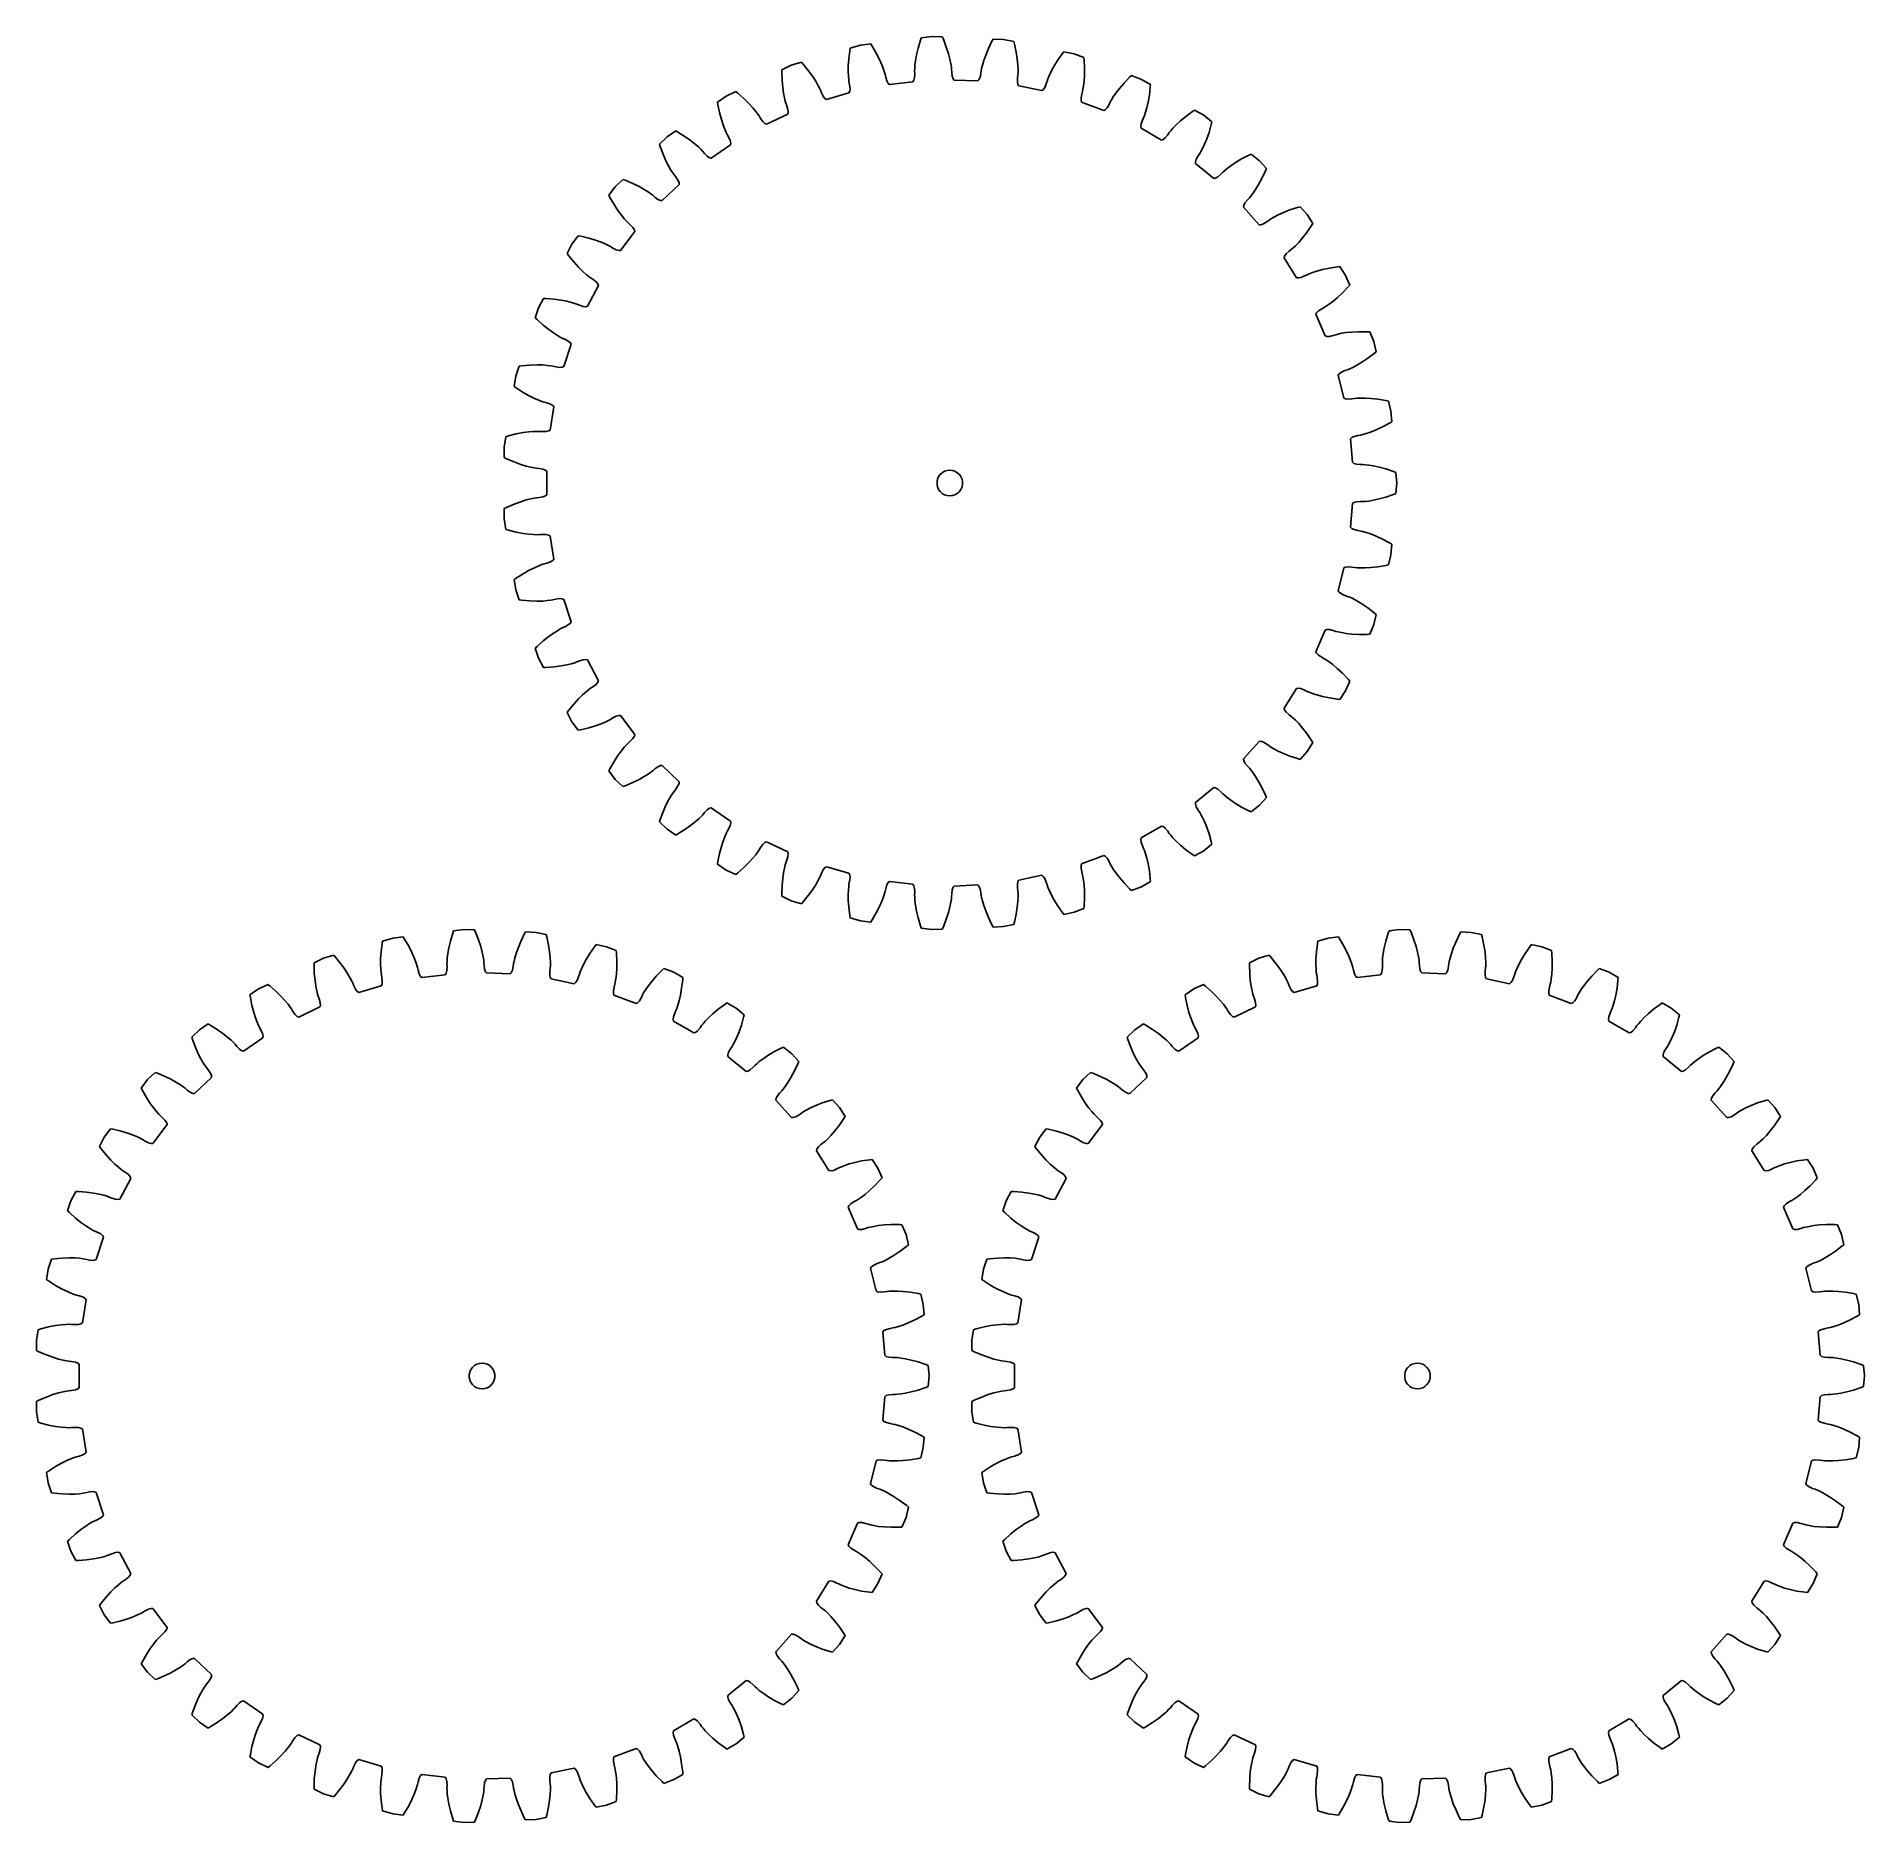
# Model space of a CAD drawing. Extents: x 0 to 213, y 0 to 209.
import ezdxf

# ---------------------------------------------------------------- set-up
doc = ezdxf.new("R2010")
doc.units = 0

msp = doc.modelspace()

# ---------------------------------------------------------------- linework, layer by layer
for p, q in [((95.03, 207.29), (94.98, 206.99)), ((96.21, 207.63), (95.03, 207.29)), ((97.43, 207.78), (96.21, 207.63)), ((97.59, 207.53), (97.43, 207.78)), ((98.07, 206.7), (97.59, 207.53)), ((102.96, 207.29), (102.77, 206.49)), ((103.23, 208.21), (102.96, 207.29)), ((103.33, 208.49), (103.23, 208.21)), ((104.55, 208.64), (103.33, 208.49)), ((105.78, 208.59), (104.55, 208.64)), ((105.9, 208.32), (105.78, 208.59)), ((106.24, 207.42), (105.9, 208.32)), ((106.49, 206.64), (106.24, 207.42)), ((111.16, 207.23), (110.85, 206.47)), ((111.57, 208.09), (111.16, 207.23)), ((111.72, 208.35), (111.57, 208.09)), ((112.94, 208.3), (111.72, 208.35)), ((114.15, 208.06), (112.94, 208.3)), ((114.22, 207.77), (114.15, 208.06)), ((114.42, 206.83), (114.22, 207.77)), ((88.14, 205.29), (87.03, 204.77)), ((89.32, 205.63), (88.14, 205.29)), ((89.52, 205.41), (89.32, 205.63)), ((90.13, 204.67), (89.52, 205.41)), ((94.8, 205.22), (94.79, 204.54)), ((94.86, 206.04), (94.8, 205.22)), ((94.98, 206.99), (94.86, 206.04)), ((98.45, 205.97), (98.07, 206.7)), ((98.73, 205.35), (98.45, 205.97)), ((98.92, 204.84), (98.73, 205.35)), ((102.59, 205.29), (102.56, 204.88)), ((102.65, 205.82), (102.59, 205.29)), ((102.77, 206.49), (102.65, 205.82)), ((106.67, 205.99), (106.49, 206.64)), ((106.78, 205.45), (106.67, 205.99)), ((106.84, 205.06), (106.78, 205.45)), ((106.86, 204.79), (106.84, 205.06)), ((110.47, 205.31), (110.37, 204.91)), ((110.62, 205.83), (110.47, 205.31)), ((110.85, 206.47), (110.62, 205.83)), ((114.54, 206.02), (114.42, 206.83)), ((114.61, 205.34), (114.54, 206.02)), ((114.63, 204.8), (114.61, 205.34)), ((118.81, 205.15), (118.48, 204.55)), ((119.24, 205.85), (118.81, 205.15)), ((119.79, 206.63), (119.24, 205.85)), ((119.97, 206.87), (119.79, 206.63)), ((121.18, 206.62), (119.97, 206.87)), ((122.32, 206.19), (121.18, 206.62)), ((122.35, 205.89), (122.32, 206.19)), ((122.39, 204.93), (122.35, 205.89)), ((87.03, 204.77), (87.03, 204.47)), ((87.03, 204.47), (87.06, 203.51)), ((87.06, 203.51), (87.14, 202.69)), ((90.62, 204.01), (90.13, 204.67)), ((90.99, 203.44), (90.62, 204.01)), ((91.26, 202.97), (90.99, 203.44)), ((91.45, 202.62), (91.26, 202.97)), ((94.79, 204.54), (94.81, 204)), ((94.81, 204), (94.85, 203.6)), ((94.85, 203.6), (94.88, 203.34)), ((94.88, 203.34), (94.95, 203.02)), ((94.95, 203.02), (95, 202.57)), ((99.04, 204.46), (98.92, 204.84)), ((99.11, 204.2), (99.04, 204.46)), ((99.18, 203.88), (99.11, 204.2)), ((99.31, 203.45), (99.18, 203.88)), ((99.46, 203.16), (99.31, 203.45)), ((99.61, 203.03), (99.46, 203.16)), ((102.34, 203.36), (99.61, 203.03)), ((102.46, 203.53), (102.34, 203.36)), ((102.54, 203.84), (102.46, 203.53)), ((102.56, 204.29), (102.54, 203.84)), ((102.56, 204.88), (102.55, 204.62)), ((102.55, 204.62), (102.56, 204.29)), ((106.88, 204.47), (106.86, 204.79)), ((106.94, 204.02), (106.88, 204.47)), ((107.04, 203.71), (106.94, 204.02)), ((107.17, 203.56), (107.04, 203.71)), ((109.92, 203.45), (107.17, 203.56)), ((110.06, 203.59), (109.92, 203.45)), ((110.19, 203.89), (110.06, 203.59)), ((110.29, 204.33), (110.19, 203.89)), ((110.33, 204.65), (110.29, 204.33)), ((110.37, 204.91), (110.33, 204.65)), ((114.56, 203.35), (114.57, 203.81)), ((114.61, 203.04), (114.56, 203.35)), ((114.57, 203.81), (114.61, 204.13)), ((114.61, 204.13), (114.63, 204.4)), ((114.72, 202.87), (114.61, 203.04)), ((114.63, 204.4), (114.63, 204.8)), ((117.41, 202.32), (114.72, 202.87)), ((117.91, 203.13), (117.75, 202.7)), ((118.01, 203.44), (117.91, 203.13)), ((118.09, 203.69), (118.01, 203.44)), ((118.25, 204.06), (118.09, 203.69)), ((118.48, 204.55), (118.25, 204.06)), ((122.21, 202.5), (122.28, 202.89)), ((122.28, 202.89), (122.34, 203.43)), ((122.34, 203.43), (122.39, 204.11)), ((122.39, 204.11), (122.39, 204.93)), ((127, 203.19), (126.46, 202.57)), ((127.66, 203.88), (127, 203.19)), ((127.88, 204.08), (127.66, 203.88)), ((129.03, 203.64), (127.88, 204.08)), ((130.09, 203.03), (129.03, 203.64)), ((130.07, 202.73), (130.09, 203.03)), ((80.55, 201.69), (79.54, 200.99)), ((79.54, 200.99), (79.58, 200.7)), ((79.58, 200.7), (79.77, 199.76)), ((81.66, 202.22), (80.55, 201.69)), ((81.89, 202.03), (81.66, 202.22)), ((82.61, 201.4), (81.89, 202.03)), ((83.2, 200.82), (82.61, 201.4)), ((83.66, 200.32), (83.2, 200.82)), ((87.14, 202.69), (87.23, 202.02)), ((87.23, 202.02), (87.34, 201.49)), ((87.34, 201.49), (87.44, 201.1)), ((87.44, 201.1), (87.52, 200.84)), ((87.52, 200.84), (87.63, 200.54)), ((91.55, 202.37), (91.45, 202.62)), ((91.67, 202.07), (91.55, 202.37)), ((91.87, 201.66), (91.67, 202.07)), ((92.07, 201.41), (91.87, 201.66)), ((92.24, 201.3), (92.07, 201.41)), ((94.88, 202.07), (92.24, 201.3)), ((94.97, 202.25), (94.88, 202.07)), ((95, 202.57), (94.97, 202.25)), ((117.57, 202.43), (117.41, 202.32)), ((117.75, 202.7), (117.57, 202.43)), ((121.98, 201.48), (122.06, 201.92)), ((121.98, 201.16), (121.98, 201.48)), ((122.05, 200.97), (121.98, 201.16)), ((124.63, 200), (122.05, 200.97)), ((122.06, 201.92), (122.15, 202.24)), ((122.15, 202.24), (122.21, 202.5)), ((125.25, 200.71), (125.02, 200.33)), ((125.39, 201.01), (125.25, 200.71)), ((125.52, 201.24), (125.39, 201.01)), ((125.73, 201.59), (125.52, 201.24)), ((126.04, 202.03), (125.73, 201.59)), ((126.46, 202.57), (126.04, 202.03)), ((129.67, 200.31), (129.82, 200.97)), ((129.82, 200.97), (129.96, 201.78)), ((129.96, 201.78), (130.07, 202.73)), ((79.77, 199.76), (79.98, 198.96)), ((79.98, 198.96), (80.18, 198.31)), ((84, 199.9), (83.66, 200.32)), ((84.24, 199.58), (84, 199.9)), ((84.39, 199.36), (84.24, 199.58)), ((84.55, 199.07), (84.39, 199.36)), ((84.82, 198.71), (84.55, 199.07)), ((85.05, 198.48), (84.82, 198.71)), ((87.72, 199.59), (85.23, 198.41)), ((87.63, 200.54), (87.75, 200.1)), ((87.78, 199.78), (87.72, 199.59)), ((87.75, 200.1), (87.78, 199.78)), ((124.8, 200.09), (124.63, 200)), ((125.02, 200.33), (124.8, 200.09)), ((129, 198.44), (129.15, 198.86)), ((129.15, 198.86), (129.29, 199.16)), ((129.29, 199.16), (129.39, 199.41)), ((129.39, 199.41), (129.52, 199.79)), ((129.52, 199.79), (129.67, 200.31)), ((133.6, 198.79), (133.1, 198.33)), ((134.23, 199.32), (133.6, 198.79)), ((135, 199.89), (134.23, 199.32)), ((135.24, 200.06), (135, 199.89)), ((136.31, 199.44), (135.24, 200.06)), ((137.26, 198.67), (136.31, 199.44)), ((137.19, 198.38), (137.26, 198.67)), ((73.64, 196.92), (72.75, 196.07)), ((74.65, 197.62), (73.64, 196.92)), ((74.91, 197.47), (74.65, 197.62)), ((75.72, 196.96), (74.91, 197.47)), ((76.39, 196.49), (75.72, 196.96)), ((76.92, 196.07), (76.39, 196.49)), ((80.18, 198.31), (80.37, 197.81)), ((80.37, 197.81), (80.53, 197.44)), ((80.53, 197.44), (80.65, 197.2)), ((80.65, 197.2), (80.81, 196.92)), ((80.81, 196.92), (81, 196.5)), ((81, 196.5), (81.08, 196.19)), ((85.23, 198.41), (85.05, 198.48)), ((128.95, 198.12), (129, 198.44)), ((128.99, 197.92), (128.95, 198.12)), ((131.37, 196.55), (128.99, 197.92)), ((131.56, 196.61), (131.37, 196.55)), ((131.81, 196.81), (131.56, 196.61)), ((132.11, 197.16), (131.81, 196.81)), ((132.29, 197.43), (132.11, 197.16)), ((132.46, 197.64), (132.29, 197.43)), ((132.72, 197.94), (132.46, 197.64)), ((133.1, 198.33), (132.72, 197.94)), ((136.4, 196.05), (136.66, 196.68)), ((136.66, 196.68), (136.93, 197.45)), ((136.93, 197.45), (137.19, 198.38)), ((72.75, 196.07), (72.84, 195.78)), ((72.84, 195.78), (73.18, 194.89)), ((73.18, 194.89), (73.51, 194.13)), ((77.33, 195.71), (76.92, 196.07)), ((77.62, 195.43), (77.33, 195.71)), ((77.8, 195.23), (77.62, 195.43)), ((78.01, 194.98), (77.8, 195.23)), ((78.33, 194.66), (78.01, 194.98)), ((78.59, 194.48), (78.33, 194.66)), ((78.79, 194.43), (78.59, 194.48)), ((81.05, 195.99), (78.79, 194.43)), ((81.08, 196.19), (81.05, 195.99)), ((135.34, 194.01), (135.44, 194.31)), ((135.44, 194.31), (135.66, 194.71)), ((135.66, 194.71), (135.84, 194.98)), ((135.84, 194.98), (135.98, 195.2)), ((135.98, 195.2), (136.17, 195.56)), ((136.17, 195.56), (136.4, 196.05)), ((140.74, 194.34), (140.03, 193.92)), ((141.59, 194.78), (140.74, 194.34)), ((141.86, 194.91), (141.59, 194.78)), ((142.81, 194.13), (141.86, 194.91)), ((73.51, 194.13), (73.81, 193.53)), ((73.81, 193.53), (74.08, 193.05)), ((74.08, 193.05), (74.3, 192.72)), ((74.3, 192.72), (74.46, 192.5)), ((74.46, 192.5), (74.66, 192.25)), ((74.66, 192.25), (74.91, 191.87)), ((135.35, 193.8), (135.34, 194.01)), ((137.48, 192.06), (135.35, 193.8)), ((137.96, 192.25), (137.68, 192.09)), ((138.3, 192.55), (137.96, 192.25)), ((138.53, 192.78), (138.3, 192.55)), ((138.72, 192.96), (138.53, 192.78)), ((139.03, 193.22), (138.72, 192.96)), ((139.47, 193.55), (139.03, 193.22)), ((140.03, 193.92), (139.47, 193.55)), ((143.63, 193.21), (142.81, 194.13)), ((143.11, 192.07), (143.52, 192.94)), ((143.52, 192.94), (143.63, 193.21)), ((67.58, 191.1), (66.84, 190.12)), ((66.84, 190.12), (66.97, 189.85)), ((68.46, 191.95), (67.58, 191.1)), ((68.74, 191.85), (68.46, 191.95)), ((69.63, 191.47), (68.74, 191.85)), ((70.36, 191.12), (69.63, 191.47)), ((70.96, 190.79), (70.36, 191.12)), ((71.42, 190.5), (70.96, 190.79)), ((71.75, 190.26), (71.42, 190.5)), ((71.96, 190.1), (71.75, 190.26)), ((72.2, 189.88), (71.96, 190.1)), ((75.04, 191.37), (73.06, 189.47)), ((74.91, 191.87), (75.04, 191.58)), ((75.04, 191.58), (75.04, 191.37)), ((137.68, 192.09), (137.48, 192.06)), ((141.64, 189.79), (141.81, 190)), ((141.81, 190), (142.06, 190.32)), ((142.06, 190.32), (142.36, 190.76)), ((142.36, 190.76), (142.72, 191.34)), ((142.72, 191.34), (143.11, 192.07)), ((66.97, 189.85), (67.45, 189.02)), ((67.45, 189.02), (67.9, 188.33)), ((67.9, 188.33), (68.3, 187.78)), ((72.57, 189.62), (72.2, 189.88)), ((72.86, 189.48), (72.57, 189.62)), ((73.06, 189.47), (72.86, 189.48)), ((140.96, 188.72), (140.99, 188.92)), ((142.79, 186.66), (140.96, 188.72)), ((140.99, 188.92), (141.13, 189.2)), ((141.13, 189.2), (141.42, 189.56)), ((141.42, 189.56), (141.64, 189.79)), ((145.61, 188.08), (144.99, 187.8)), ((146.37, 188.38), (145.61, 188.08)), ((147.28, 188.68), (146.37, 188.38)), ((147.57, 188.76), (147.28, 188.68)), ((148.38, 187.84), (147.57, 188.76)), ((69.86, 185.85), (68.2, 183.65)), ((68.3, 187.78), (68.64, 187.36)), ((68.64, 187.36), (68.91, 187.06)), ((68.91, 187.06), (69.1, 186.87)), ((69.1, 186.87), (69.34, 186.65)), ((69.34, 186.65), (69.65, 186.32)), ((69.65, 186.32), (69.82, 186.05)), ((69.82, 186.05), (69.86, 185.85)), ((142.99, 186.66), (142.79, 186.66)), ((143.29, 186.77), (142.99, 186.66)), ((143.68, 187), (143.29, 186.77)), ((143.94, 187.2), (143.68, 187)), ((144.16, 187.35), (143.94, 187.2)), ((144.51, 187.55), (144.16, 187.35)), ((144.99, 187.8), (144.51, 187.55)), ((147.84, 185.11), (148.34, 185.76)), ((148.34, 185.76), (148.89, 186.55)), ((149.04, 186.8), (148.38, 187.84)), ((148.89, 186.55), (149.04, 186.8)), ((62.53, 184.38), (61.96, 183.3)), ((63.27, 185.36), (62.53, 184.38)), ((63.56, 185.31), (63.27, 185.36)), ((64.49, 185.08), (63.56, 185.31)), ((65.28, 184.85), (64.49, 185.08)), ((65.92, 184.62), (65.28, 184.85)), ((66.42, 184.41), (65.92, 184.62)), ((66.78, 184.23), (66.42, 184.41)), ((67.01, 184.1), (66.78, 184.23)), ((67.29, 183.93), (67.01, 184.1)), ((67.7, 183.72), (67.29, 183.93)), ((68, 183.63), (67.7, 183.72)), ((68.2, 183.65), (68, 183.63)), ((146.27, 183.55), (146.53, 183.75)), ((146.53, 183.75), (146.73, 183.92)), ((146.73, 183.92), (147.03, 184.2)), ((147.03, 184.2), (147.4, 184.59)), ((147.4, 184.59), (147.84, 185.11)), ((61.96, 183.3), (62.14, 183.05)), ((62.14, 183.05), (62.74, 182.31)), ((62.74, 182.31), (63.29, 181.7)), ((63.29, 181.7), (63.77, 181.22)), ((145.69, 182.8), (145.74, 182.99)), ((147.16, 180.47), (145.69, 182.8)), ((145.74, 182.99), (145.94, 183.25)), ((145.94, 183.25), (146.27, 183.55)), ((150.98, 181.6), (150.17, 181.43)), ((151.92, 181.75), (150.98, 181.6)), ((152.22, 181.78), (151.92, 181.75)), ((152.88, 180.74), (152.22, 181.78)), ((63.77, 181.22), (64.18, 180.86)), ((64.18, 180.86), (64.49, 180.61)), ((65.62, 179.57), (64.34, 177.13)), ((64.49, 180.61), (64.71, 180.45)), ((64.71, 180.45), (64.98, 180.28)), ((64.98, 180.28), (65.34, 180)), ((65.34, 180), (65.55, 179.76)), ((65.55, 179.76), (65.62, 179.57)), ((147.36, 180.44), (147.16, 180.47)), ((147.67, 180.5), (147.36, 180.44)), ((148.09, 180.67), (147.67, 180.5)), ((148.38, 180.82), (148.09, 180.67)), ((148.63, 180.93), (148.38, 180.82)), ((149, 181.08), (148.63, 180.93)), ((149.52, 181.25), (149, 181.08)), ((150.17, 181.43), (149.52, 181.25)), ((152.5, 178.69), (153.16, 179.39)), ((153.36, 179.61), (152.88, 180.74)), ((153.16, 179.39), (153.36, 179.61)), ((59.2, 178.03), (58.63, 176.94)), ((59.49, 178.02), (59.2, 178.03)), ((60.45, 177.95), (59.49, 178.02)), ((61.26, 177.84), (60.45, 177.95)), ((61.93, 177.72), (61.26, 177.84)), ((62.46, 177.59), (61.93, 177.72)), ((62.85, 177.47), (62.46, 177.59)), ((63.1, 177.38), (62.85, 177.47)), ((63.4, 177.26), (63.1, 177.38)), ((63.83, 177.12), (63.4, 177.26)), ((150.62, 177.14), (150.95, 177.36)), ((150.95, 177.36), (151.38, 177.69)), ((151.38, 177.69), (151.9, 178.13)), ((151.9, 178.13), (152.5, 178.69)), ((58.63, 176.94), (58.24, 175.78)), ((58.24, 175.78), (58.45, 175.57)), ((58.45, 175.57), (59.16, 174.93)), ((64.15, 177.08), (63.83, 177.12)), ((64.34, 177.13), (64.15, 177.08)), ((149.41, 176.19), (149.49, 176.38)), ((150.49, 173.66), (149.41, 176.19)), ((149.49, 176.38), (149.72, 176.6)), ((149.72, 176.6), (150.1, 176.85)), ((150.1, 176.85), (150.39, 177)), ((150.39, 177), (150.62, 177.14)), ((59.16, 174.93), (59.81, 174.42)), ((59.81, 174.42), (60.36, 174.02)), ((60.36, 174.02), (60.82, 173.73)), ((60.82, 173.73), (61.17, 173.53)), ((61.17, 173.53), (61.4, 173.41)), ((61.4, 173.41), (61.71, 173.28)), ((61.71, 173.28), (62.1, 173.07)), ((62.1, 173.07), (62.35, 172.86)), ((150.68, 173.6), (150.49, 173.66)), ((151, 173.61), (150.68, 173.6)), ((151.44, 173.71), (151, 173.61)), ((151.75, 173.81), (151.44, 173.71)), ((152, 173.88), (151.75, 173.81)), ((152.4, 173.97), (152, 173.88)), ((152.93, 174.05), (152.4, 173.97)), ((153.61, 174.12), (152.93, 174.05)), ((154.43, 174.16), (153.61, 174.12)), ((155.39, 174.16), (154.43, 174.16)), ((155.69, 174.14), (155.39, 174.16)), ((156.17, 173.01), (155.69, 174.14)), ((156.46, 171.82), (156.17, 173.01)), ((62.45, 172.69), (61.58, 170.08)), ((62.35, 172.86), (62.45, 172.69)), ((154.79, 170.59), (155.47, 171.05)), ((155.47, 171.05), (156.23, 171.63)), ((156.23, 171.63), (156.46, 171.82)), ((55.97, 168.97), (55.77, 167.76)), ((56.35, 170.14), (55.97, 168.97)), ((56.65, 170.18), (56.35, 170.14)), ((57.61, 170.26), (56.65, 170.18)), ((58.43, 170.29), (57.61, 170.26)), ((59.11, 170.27), (58.43, 170.29)), ((59.65, 170.23), (59.11, 170.27)), ((60.05, 170.18), (59.65, 170.23)), ((60.31, 170.13), (60.05, 170.18)), ((60.63, 170.05), (60.31, 170.13)), ((61.07, 169.98), (60.63, 170.05)), ((61.39, 170), (61.07, 169.98)), ((61.58, 170.08), (61.39, 170)), ((152.01, 169.08), (152.13, 169.25)), ((152.67, 166.41), (152.01, 169.08)), ((152.13, 169.25), (152.39, 169.43)), ((152.39, 169.43), (152.8, 169.61)), ((152.8, 169.61), (153.11, 169.72)), ((153.11, 169.72), (153.36, 169.82)), ((153.36, 169.82), (153.73, 169.99)), ((153.73, 169.99), (154.21, 170.24)), ((154.21, 170.24), (154.79, 170.59)), ((55.77, 167.76), (56.01, 167.59)), ((56.01, 167.59), (56.82, 167.07)), ((56.82, 167.07), (57.53, 166.67)), ((57.53, 166.67), (58.15, 166.37)), ((58.15, 166.37), (58.64, 166.15)), ((58.64, 166.15), (59.02, 166.01)), ((59.02, 166.01), (59.27, 165.94)), ((59.27, 165.94), (59.59, 165.86)), ((59.59, 165.86), (60.02, 165.71)), ((60.42, 165.39), (59.98, 162.67)), ((60.02, 165.71), (60.3, 165.55)), ((60.3, 165.55), (60.42, 165.39)), ((152.85, 166.31), (152.67, 166.41)), ((153.17, 166.27), (152.85, 166.31)), ((153.62, 166.3), (153.17, 166.27)), ((153.94, 166.35), (153.62, 166.3)), ((154.21, 166.38), (153.94, 166.35)), ((154.61, 166.4), (154.21, 166.38)), ((155.15, 166.4), (154.61, 166.4)), ((155.83, 166.36), (155.15, 166.4)), ((156.65, 166.27), (155.83, 166.36)), ((157.59, 166.11), (156.65, 166.27)), ((157.88, 166.05), (157.59, 166.11)), ((158.18, 164.86), (157.88, 166.05)), ((158.28, 163.63), (158.18, 164.86)), ((56.84, 162.37), (56.03, 162.21)), ((57.51, 162.46), (56.84, 162.37)), ((58.05, 162.51), (57.51, 162.46)), ((58.45, 162.52), (58.05, 162.51)), ((58.72, 162.52), (58.45, 162.52)), ((59.04, 162.49), (58.72, 162.52)), ((59.5, 162.5), (59.04, 162.49)), ((59.81, 162.56), (59.5, 162.5)), ((59.98, 162.67), (59.81, 162.56)), ((154.89, 162.15), (155.28, 162.26)), ((155.28, 162.26), (155.8, 162.43)), ((155.8, 162.43), (156.43, 162.69)), ((156.43, 162.69), (157.17, 163.03)), ((157.17, 163.03), (158.02, 163.48)), ((158.02, 163.48), (158.28, 163.63)), ((54.82, 161.89), (54.62, 160.68)), ((54.62, 160.68), (54.62, 159.45)), ((55.1, 161.98), (54.82, 161.89)), ((56.03, 162.21), (55.1, 161.98)), ((153.45, 161.64), (153.59, 161.79)), ((153.67, 158.9), (153.45, 161.64)), ((153.59, 161.79), (153.87, 161.92)), ((153.87, 161.92), (154.31, 162.04)), ((154.31, 162.04), (154.64, 162.09)), ((154.64, 162.09), (154.89, 162.15)), ((54.62, 159.45), (54.89, 159.32)), ((54.89, 159.32), (55.77, 158.94)), ((55.77, 158.94), (56.54, 158.66)), ((56.54, 158.66), (57.19, 158.46)), ((57.19, 158.46), (57.71, 158.33)), ((57.71, 158.33), (58.11, 158.25)), ((58.11, 158.25), (58.37, 158.21)), ((58.37, 158.21), (58.7, 158.19)), ((58.7, 158.19), (59.14, 158.11)), ((59.14, 158.11), (59.44, 157.99)), ((59.44, 157.99), (59.59, 157.86)), ((106.34, 157.95), (106.65, 157.98)), ((106.65, 157.98), (106.96, 157.95)), ((153.83, 158.77), (153.67, 158.9)), ((154.14, 158.68), (153.83, 158.77)), ((154.59, 158.64), (154.14, 158.68)), ((154.92, 158.64), (154.59, 158.64)), ((155.18, 158.62), (154.92, 158.64)), ((155.58, 158.58), (155.18, 158.62)), ((156.12, 158.49), (155.58, 158.58)), ((156.78, 158.34), (156.12, 158.49)), ((157.57, 158.12), (156.78, 158.34)), ((158.48, 157.82), (157.57, 158.12)), ((59.59, 157.86), (59.59, 155.11)), ((105.16, 156.64), (105.23, 156.94)), ((105.16, 156.32), (105.16, 156.64)), ((105.23, 156.02), (105.16, 156.32)), ((105.23, 156.94), (105.35, 157.23)), ((105.35, 155.73), (105.23, 156.02)), ((105.35, 157.23), (105.54, 157.49)), ((105.54, 157.49), (105.77, 157.69)), ((105.77, 157.69), (106.04, 157.85)), ((106.04, 157.85), (106.34, 157.95)), ((106.96, 157.95), (107.26, 157.85)), ((107.26, 157.85), (107.53, 157.69)), ((107.53, 157.69), (107.77, 157.49)), ((107.77, 157.49), (107.95, 157.23)), ((107.95, 157.23), (108.08, 156.94)), ((108.08, 156.02), (107.95, 155.73)), ((108.08, 156.94), (108.14, 156.64)), ((108.14, 156.32), (108.08, 156.02)), ((108.14, 156.64), (108.14, 156.32)), ((158.76, 157.7), (158.48, 157.82)), ((158.85, 156.48), (158.76, 157.7)), ((158.76, 155.26), (158.85, 156.48)), ((55.77, 154.02), (54.89, 153.64)), ((56.54, 154.3), (55.77, 154.02)), ((57.19, 154.5), (56.54, 154.3)), ((57.71, 154.64), (57.19, 154.5)), ((58.11, 154.71), (57.71, 154.64)), ((58.37, 154.75), (58.11, 154.71)), ((58.7, 154.78), (58.37, 154.75)), ((59.14, 154.86), (58.7, 154.78)), ((59.44, 154.97), (59.14, 154.86)), ((59.59, 155.11), (59.44, 154.97)), ((105.54, 155.48), (105.35, 155.73)), ((105.77, 155.27), (105.54, 155.48)), ((106.04, 155.11), (105.77, 155.27)), ((106.34, 155.01), (106.04, 155.11)), ((106.65, 154.98), (106.34, 155.01)), ((106.96, 155.01), (106.65, 154.98)), ((107.26, 155.11), (106.96, 155.01)), ((107.53, 155.27), (107.26, 155.11)), ((107.77, 155.48), (107.53, 155.27)), ((107.95, 155.73), (107.77, 155.48)), ((153.45, 151.32), (153.67, 154.07)), ((153.67, 154.07), (153.83, 154.19)), ((153.83, 154.19), (154.14, 154.28)), ((154.14, 154.28), (154.59, 154.32)), ((154.59, 154.32), (154.92, 154.32)), ((154.92, 154.32), (155.18, 154.34)), ((155.18, 154.34), (155.58, 154.38)), ((155.58, 154.38), (156.12, 154.47)), ((156.12, 154.47), (156.78, 154.62)), ((156.78, 154.62), (157.57, 154.84)), ((157.57, 154.84), (158.48, 155.15)), ((158.48, 155.15), (158.76, 155.26)), ((54.89, 153.64), (54.62, 153.51)), ((54.62, 153.51), (54.62, 152.28)), ((54.62, 152.28), (54.82, 151.07)), ((54.82, 151.07), (55.1, 150.98)), ((55.1, 150.98), (56.03, 150.75)), ((56.03, 150.75), (56.84, 150.59)), ((56.84, 150.59), (57.51, 150.5)), ((57.51, 150.5), (58.05, 150.45)), ((58.05, 150.45), (58.45, 150.44)), ((58.45, 150.44), (58.72, 150.45)), ((58.72, 150.45), (59.04, 150.47)), ((59.04, 150.47), (59.5, 150.47)), ((59.5, 150.47), (59.81, 150.4)), ((59.81, 150.4), (59.98, 150.29)), ((59.98, 150.29), (60.42, 147.57)), ((153.59, 151.18), (153.45, 151.32)), ((153.87, 151.04), (153.59, 151.18)), ((154.31, 150.92), (153.87, 151.04)), ((154.64, 150.87), (154.31, 150.92)), ((154.89, 150.81), (154.64, 150.87)), ((155.28, 150.7), (154.89, 150.81)), ((155.8, 150.53), (155.28, 150.7)), ((156.43, 150.28), (155.8, 150.53)), ((157.17, 149.93), (156.43, 150.28)), ((158.02, 149.48), (157.17, 149.93)), ((158.28, 149.33), (158.02, 149.48)), ((60.3, 147.42), (60.02, 147.26)), ((60.42, 147.57), (60.3, 147.42)), ((157.88, 146.92), (158.18, 148.11)), ((158.18, 148.11), (158.28, 149.33)), ((56.01, 145.37), (55.77, 145.2)), ((55.77, 145.2), (55.97, 143.99)), ((56.82, 145.89), (56.01, 145.37)), ((57.53, 146.29), (56.82, 145.89)), ((58.15, 146.59), (57.53, 146.29)), ((58.64, 146.81), (58.15, 146.59)), ((59.02, 146.95), (58.64, 146.81)), ((59.27, 147.03), (59.02, 146.95)), ((59.59, 147.11), (59.27, 147.03)), ((60.02, 147.26), (59.59, 147.11)), ((152.01, 143.88), (152.67, 146.56)), ((152.67, 146.56), (152.85, 146.65)), ((152.85, 146.65), (153.17, 146.69)), ((153.17, 146.69), (153.62, 146.66)), ((153.62, 146.66), (153.94, 146.61)), ((153.94, 146.61), (154.21, 146.58)), ((154.21, 146.58), (154.61, 146.56)), ((154.61, 146.56), (155.15, 146.56)), ((155.15, 146.56), (155.83, 146.6)), ((155.83, 146.6), (156.65, 146.69)), ((156.65, 146.69), (157.59, 146.85)), ((157.59, 146.85), (157.88, 146.92)), ((55.97, 143.99), (56.35, 142.82)), ((152.13, 143.72), (152.01, 143.88)), ((152.39, 143.53), (152.13, 143.72)), ((152.8, 143.35), (152.39, 143.53)), ((153.11, 143.24), (152.8, 143.35)), ((153.36, 143.15), (153.11, 143.24)), ((153.73, 142.98), (153.36, 143.15)), ((56.35, 142.82), (56.65, 142.78)), ((56.65, 142.78), (57.61, 142.7)), ((57.61, 142.7), (58.43, 142.68)), ((58.43, 142.68), (59.11, 142.69)), ((59.11, 142.69), (59.65, 142.74)), ((59.65, 142.74), (60.05, 142.79)), ((60.05, 142.79), (60.31, 142.84)), ((60.31, 142.84), (60.63, 142.91)), ((60.63, 142.91), (61.07, 142.98)), ((61.07, 142.98), (61.39, 142.96)), ((61.39, 142.96), (61.58, 142.88)), ((61.58, 142.88), (62.45, 140.27)), ((154.21, 142.72), (153.73, 142.98)), ((154.79, 142.37), (154.21, 142.72)), ((155.47, 141.91), (154.79, 142.37)), ((156.23, 141.33), (155.47, 141.91)), ((156.17, 139.95), (156.46, 141.14)), ((156.46, 141.14), (156.23, 141.33)), ((60.36, 138.94), (59.81, 138.55)), ((60.82, 139.23), (60.36, 138.94)), ((61.17, 139.43), (60.82, 139.23)), ((61.4, 139.55), (61.17, 139.43)), ((61.71, 139.68), (61.4, 139.55)), ((62.1, 139.9), (61.71, 139.68)), ((62.35, 140.1), (62.1, 139.9)), ((62.45, 140.27), (62.35, 140.1)), ((149.41, 136.77), (150.49, 139.3)), ((150.49, 139.3), (150.68, 139.37)), ((150.68, 139.37), (151, 139.36)), ((151, 139.36), (151.44, 139.25)), ((151.44, 139.25), (151.75, 139.15)), ((151.75, 139.15), (152, 139.08)), ((152, 139.08), (152.4, 139)), ((152.4, 139), (152.93, 138.91)), ((152.93, 138.91), (153.61, 138.84)), ((153.61, 138.84), (154.43, 138.8)), ((154.43, 138.8), (155.39, 138.8)), ((155.39, 138.8), (155.69, 138.82)), ((155.69, 138.82), (156.17, 139.95)), ((58.45, 137.39), (58.24, 137.18)), ((58.24, 137.18), (58.63, 136.02)), ((59.16, 138.03), (58.45, 137.39)), ((59.81, 138.55), (59.16, 138.03)), ((149.49, 136.59), (149.41, 136.77)), ((58.63, 136.02), (59.2, 134.93)), ((59.2, 134.93), (59.49, 134.94)), ((59.49, 134.94), (60.45, 135.01)), ((60.45, 135.01), (61.26, 135.12)), ((61.26, 135.12), (61.93, 135.25)), ((61.93, 135.25), (62.46, 135.37)), ((62.46, 135.37), (62.85, 135.49)), ((62.85, 135.49), (63.1, 135.58)), ((63.1, 135.58), (63.4, 135.71)), ((63.4, 135.71), (63.83, 135.84)), ((63.83, 135.84), (64.15, 135.88)), ((64.15, 135.88), (64.34, 135.83)), ((64.34, 135.83), (65.62, 133.39)), ((149.72, 136.36), (149.49, 136.59)), ((150.1, 136.12), (149.72, 136.36)), ((150.39, 135.96), (150.1, 136.12)), ((150.62, 135.83), (150.39, 135.96)), ((150.95, 135.6), (150.62, 135.83)), ((151.38, 135.27), (150.95, 135.6)), ((151.9, 134.83), (151.38, 135.27)), ((152.5, 134.27), (151.9, 134.83)), ((64.49, 132.36), (64.18, 132.1)), ((64.71, 132.51), (64.49, 132.36)), ((64.98, 132.69), (64.71, 132.51)), ((65.34, 132.96), (64.98, 132.69)), ((65.55, 133.2), (65.34, 132.96)), ((65.62, 133.39), (65.55, 133.2)), ((145.69, 130.17), (147.16, 132.49)), ((147.16, 132.49), (147.36, 132.53)), ((147.36, 132.53), (147.67, 132.46)), ((147.67, 132.46), (148.09, 132.29)), ((153.16, 133.58), (152.5, 134.27)), ((152.88, 132.22), (153.36, 133.35)), ((153.36, 133.35), (153.16, 133.58)), ((62.74, 130.65), (62.14, 129.91)), ((63.29, 131.26), (62.74, 130.65)), ((63.77, 131.74), (63.29, 131.26)), ((64.18, 132.1), (63.77, 131.74)), ((148.09, 132.29), (148.38, 132.14)), ((148.38, 132.14), (148.63, 132.03)), ((148.63, 132.03), (149, 131.89)), ((149, 131.89), (149.52, 131.72)), ((149.52, 131.72), (150.17, 131.54)), ((150.17, 131.54), (150.98, 131.37)), ((150.98, 131.37), (151.92, 131.22)), ((151.92, 131.22), (152.22, 131.18)), ((152.22, 131.18), (152.88, 132.22)), ((62.14, 129.91), (61.96, 129.67)), ((61.96, 129.67), (62.53, 128.58)), ((62.53, 128.58), (63.27, 127.6)), ((64.49, 127.88), (65.28, 128.12)), ((65.28, 128.12), (65.92, 128.35)), ((65.92, 128.35), (66.42, 128.56)), ((66.42, 128.56), (66.78, 128.73)), ((66.78, 128.73), (67.01, 128.86)), ((67.01, 128.86), (67.29, 129.04)), ((67.29, 129.04), (67.7, 129.24)), ((67.7, 129.24), (68, 129.33)), ((68, 129.33), (68.2, 129.31)), ((68.2, 129.31), (69.86, 127.11)), ((145.74, 129.97), (145.69, 130.17)), ((145.94, 129.72), (145.74, 129.97)), ((146.27, 129.41), (145.94, 129.72)), ((146.53, 129.21), (146.27, 129.41)), ((146.73, 129.04), (146.53, 129.21)), ((147.03, 128.77), (146.73, 129.04)), ((147.4, 128.37), (147.03, 128.77)), ((147.84, 127.86), (147.4, 128.37)), ((63.27, 127.6), (63.56, 127.65)), ((63.56, 127.65), (64.49, 127.88)), ((69.1, 126.09), (68.91, 125.91)), ((69.34, 126.31), (69.1, 126.09)), ((69.65, 126.64), (69.34, 126.31)), ((69.82, 126.91), (69.65, 126.64)), ((69.86, 127.11), (69.82, 126.91)), ((140.96, 124.25), (142.79, 126.3)), ((142.79, 126.3), (142.99, 126.31)), ((142.99, 126.31), (143.29, 126.19)), ((143.29, 126.19), (143.68, 125.96)), ((143.68, 125.96), (143.94, 125.76)), ((148.34, 127.2), (147.84, 127.86)), ((148.89, 126.41), (148.34, 127.2)), ((148.38, 125.12), (149.04, 126.16)), ((149.04, 126.16), (148.89, 126.41)), ((67.45, 123.94), (66.97, 123.11)), ((67.9, 124.63), (67.45, 123.94)), ((68.3, 125.18), (67.9, 124.63)), ((68.64, 125.61), (68.3, 125.18)), ((68.91, 125.91), (68.64, 125.61)), ((140.99, 124.05), (140.96, 124.25)), ((141.13, 123.76), (140.99, 124.05)), ((143.94, 125.76), (144.16, 125.62)), ((144.16, 125.62), (144.51, 125.41)), ((144.51, 125.41), (144.99, 125.16)), ((144.99, 125.16), (145.61, 124.88)), ((145.61, 124.88), (146.37, 124.58)), ((146.37, 124.58), (147.28, 124.28)), ((147.28, 124.28), (147.57, 124.2)), ((147.57, 124.2), (148.38, 125.12)), ((66.97, 123.11), (66.84, 122.85)), ((66.84, 122.85), (67.58, 121.86)), ((67.58, 121.86), (68.46, 121.01)), ((69.63, 121.49), (70.36, 121.85)), ((70.36, 121.85), (70.96, 122.18)), ((70.96, 122.18), (71.42, 122.47)), ((71.42, 122.47), (71.75, 122.7)), ((71.75, 122.7), (71.96, 122.86)), ((71.96, 122.86), (72.2, 123.08)), ((72.2, 123.08), (72.57, 123.34)), ((72.57, 123.34), (72.86, 123.48)), ((72.86, 123.48), (73.06, 123.49)), ((73.06, 123.49), (75.04, 121.59)), ((141.42, 123.41), (141.13, 123.76)), ((141.64, 123.17), (141.42, 123.41)), ((141.81, 122.97), (141.64, 123.17)), ((142.06, 122.65), (141.81, 122.97)), ((142.36, 122.2), (142.06, 122.65)), ((142.72, 121.62), (142.36, 122.2)), ((68.46, 121.01), (68.74, 121.12)), ((68.74, 121.12), (69.63, 121.49)), ((74.08, 119.91), (73.81, 119.44)), ((74.3, 120.25), (74.08, 119.91)), ((74.46, 120.46), (74.3, 120.25)), ((74.66, 120.72), (74.46, 120.46)), ((74.91, 121.09), (74.66, 120.72)), ((75.04, 121.39), (74.91, 121.09)), ((75.04, 121.59), (75.04, 121.39)), ((135.35, 119.16), (137.48, 120.9)), ((137.48, 120.9), (137.68, 120.87)), ((137.68, 120.87), (137.96, 120.71)), ((137.96, 120.71), (138.3, 120.41)), ((138.3, 120.41), (138.53, 120.18)), ((138.53, 120.18), (138.72, 120)), ((138.72, 120), (139.03, 119.74)), ((139.03, 119.74), (139.47, 119.42)), ((143.11, 120.9), (142.72, 121.62)), ((142.81, 118.83), (143.63, 119.75)), ((143.52, 120.03), (143.11, 120.9)), ((143.63, 119.75), (143.52, 120.03)), ((73.18, 118.08), (72.84, 117.18)), ((73.51, 118.83), (73.18, 118.08)), ((73.81, 119.44), (73.51, 118.83)), ((77.33, 117.25), (77.62, 117.54)), ((77.62, 117.54), (77.8, 117.73)), ((77.8, 117.73), (78.01, 117.98)), ((78.01, 117.98), (78.33, 118.31)), ((78.33, 118.31), (78.59, 118.49)), ((78.59, 118.49), (78.79, 118.53)), ((78.79, 118.53), (81.05, 116.97)), ((135.34, 118.96), (135.35, 119.16)), ((135.44, 118.65), (135.34, 118.96)), ((135.66, 118.26), (135.44, 118.65)), ((135.84, 117.99), (135.66, 118.26)), ((135.98, 117.76), (135.84, 117.99)), ((136.17, 117.41), (135.98, 117.76)), ((139.47, 119.42), (140.03, 119.04)), ((140.03, 119.04), (140.74, 118.62)), ((140.74, 118.62), (141.59, 118.18)), ((141.59, 118.18), (141.86, 118.06)), ((141.86, 118.06), (142.81, 118.83)), ((72.84, 117.18), (72.75, 116.89)), ((72.75, 116.89), (73.64, 116.04)), ((73.64, 116.04), (74.65, 115.35)), ((74.65, 115.35), (74.91, 115.49)), ((74.91, 115.49), (75.72, 116)), ((75.72, 116), (76.39, 116.47)), ((76.39, 116.47), (76.92, 116.9)), ((76.92, 116.9), (77.33, 117.25)), ((80.53, 115.53), (80.37, 115.16)), ((80.65, 115.76), (80.53, 115.53)), ((80.81, 116.05), (80.65, 115.76)), ((81, 116.46), (80.81, 116.05)), ((81.08, 116.77), (81, 116.46)), ((81.05, 116.97), (81.08, 116.77)), ((128.99, 115.04), (131.37, 116.41)), ((131.37, 116.41), (131.56, 116.35)), ((131.56, 116.35), (131.81, 116.15)), ((131.81, 116.15), (132.11, 115.8)), ((132.11, 115.8), (132.29, 115.54)), ((132.29, 115.54), (132.46, 115.33)), ((132.46, 115.33), (132.72, 115.02)), ((136.4, 116.92), (136.17, 117.41)), ((136.66, 116.28), (136.4, 116.92)), ((136.93, 115.51), (136.66, 116.28)), ((137.19, 114.59), (136.93, 115.51)), ((79.77, 113.21), (79.58, 112.26)), ((79.98, 114), (79.77, 113.21)), ((80.18, 114.65), (79.98, 114)), ((80.37, 115.16), (80.18, 114.65)), ((84, 113.06), (84.24, 113.38)), ((84.24, 113.38), (84.39, 113.61)), ((84.39, 113.61), (84.55, 113.89)), ((84.55, 113.89), (84.82, 114.26)), ((84.82, 114.26), (85.05, 114.48)), ((85.05, 114.48), (85.23, 114.55)), ((85.23, 114.55), (87.72, 113.38)), ((87.72, 113.38), (87.78, 113.18)), ((87.78, 113.18), (87.75, 112.86)), ((128.95, 114.84), (128.99, 115.04)), ((129, 114.53), (128.95, 114.84)), ((129.15, 114.1), (129, 114.53)), ((129.29, 113.8), (129.15, 114.1)), ((129.39, 113.56), (129.29, 113.8)), ((129.52, 113.18), (129.39, 113.56)), ((129.67, 112.66), (129.52, 113.18)), ((132.72, 115.02), (133.1, 114.63)), ((133.1, 114.63), (133.6, 114.17)), ((133.6, 114.17), (134.23, 113.64)), ((134.23, 113.64), (135, 113.07)), ((135.24, 112.91), (136.31, 113.52)), ((136.31, 113.52), (137.26, 114.3)), ((137.26, 114.3), (137.19, 114.59)), ((79.58, 112.26), (79.54, 111.97)), ((79.54, 111.97), (80.55, 111.27)), ((80.55, 111.27), (81.66, 110.75)), ((81.89, 110.93), (82.61, 111.56)), ((82.61, 111.56), (83.2, 112.14)), ((83.2, 112.14), (83.66, 112.64)), ((83.66, 112.64), (84, 113.06)), ((87.34, 111.48), (87.23, 110.94)), ((87.44, 111.87), (87.34, 111.48)), ((87.52, 112.12), (87.44, 111.87)), ((87.63, 112.43), (87.52, 112.12)), ((87.75, 112.86), (87.63, 112.43)), ((91.67, 110.89), (91.87, 111.3)), ((91.87, 111.3), (92.07, 111.56)), ((92.07, 111.56), (92.24, 111.66)), ((92.24, 111.66), (94.88, 110.9)), ((121.98, 111.8), (122.05, 111.99)), ((121.98, 111.48), (121.98, 111.8)), ((122.06, 111.04), (121.98, 111.48)), ((122.05, 111.99), (124.63, 112.97)), ((122.15, 110.72), (122.06, 111.04)), ((124.63, 112.97), (124.8, 112.88)), ((124.8, 112.88), (125.02, 112.64)), ((125.02, 112.64), (125.25, 112.25)), ((125.25, 112.25), (125.39, 111.95)), ((125.39, 111.95), (125.52, 111.72)), ((125.52, 111.72), (125.73, 111.38)), ((125.73, 111.38), (126.04, 110.93)), ((129.82, 111.99), (129.67, 112.66)), ((129.96, 111.18), (129.82, 111.99)), ((130.07, 110.23), (129.96, 111.18)), ((135, 113.07), (135.24, 112.91)), ((81.66, 110.75), (81.89, 110.93)), ((87.06, 109.45), (87.03, 108.5)), ((87.14, 110.27), (87.06, 109.45)), ((87.23, 110.94), (87.14, 110.27)), ((90.13, 108.29), (90.62, 108.95)), ((90.62, 108.95), (90.99, 109.52)), ((90.99, 109.52), (91.26, 109.99)), ((91.26, 109.99), (91.45, 110.35)), ((91.45, 110.35), (91.55, 110.59)), ((91.55, 110.59), (91.67, 110.89)), ((94.81, 108.96), (94.79, 108.42)), ((94.85, 109.36), (94.81, 108.96)), ((94.88, 109.62), (94.85, 109.36)), ((94.88, 110.9), (94.97, 110.72)), ((94.95, 109.95), (94.88, 109.62)), ((95, 110.4), (94.95, 109.95)), ((94.97, 110.72), (95, 110.4)), ((99.11, 108.76), (99.18, 109.08)), ((99.18, 109.08), (99.31, 109.52)), ((99.31, 109.52), (99.46, 109.8)), ((99.46, 109.8), (99.61, 109.93)), ((99.61, 109.93), (102.34, 109.6)), ((102.34, 109.6), (102.46, 109.43)), ((102.46, 109.43), (102.54, 109.12)), ((102.54, 109.12), (102.56, 108.67)), ((106.88, 108.5), (106.94, 108.95)), ((106.94, 108.95), (107.04, 109.25)), ((107.04, 109.25), (107.17, 109.4)), ((107.17, 109.4), (109.92, 109.52)), ((109.92, 109.52), (110.06, 109.37)), ((110.06, 109.37), (110.19, 109.08)), ((110.19, 109.08), (110.29, 108.63)), ((114.56, 109.61), (114.61, 109.92)), ((114.57, 109.16), (114.56, 109.61)), ((114.61, 108.83), (114.57, 109.16)), ((114.61, 109.92), (114.72, 110.1)), ((114.72, 110.1), (117.41, 110.65)), ((117.41, 110.65), (117.57, 110.53)), ((117.57, 110.53), (117.75, 110.26)), ((117.75, 110.26), (117.91, 109.84)), ((117.91, 109.84), (118.01, 109.52)), ((118.01, 109.52), (118.09, 109.27)), ((118.09, 109.27), (118.25, 108.9)), ((118.25, 108.9), (118.48, 108.41)), ((122.21, 110.47), (122.15, 110.72)), ((122.28, 110.07), (122.21, 110.47)), ((122.34, 109.53), (122.28, 110.07)), ((122.39, 108.85), (122.34, 109.53)), ((126.04, 110.93), (126.46, 110.4)), ((126.46, 110.4), (127, 109.78)), ((127, 109.78), (127.66, 109.09)), ((127.66, 109.09), (127.88, 108.88)), ((127.88, 108.88), (129.03, 109.32)), ((129.03, 109.32), (130.09, 109.93)), ((130.09, 109.93), (130.07, 110.23)), ((87.03, 108.5), (87.03, 108.2)), ((87.03, 108.2), (88.14, 107.67)), ((88.14, 107.67), (89.32, 107.33)), ((89.32, 107.33), (89.52, 107.55)), ((89.52, 107.55), (90.13, 108.29)), ((94.79, 108.42), (94.8, 107.74)), ((94.8, 107.74), (94.86, 106.92)), ((94.86, 106.92), (94.98, 105.97)), ((98.07, 106.26), (98.45, 106.99)), ((98.45, 106.99), (98.73, 107.62)), ((98.73, 107.62), (98.92, 108.12)), ((98.92, 108.12), (99.04, 108.51)), ((99.04, 108.51), (99.11, 108.76)), ((102.56, 108.67), (102.55, 108.34)), ((102.55, 108.34), (102.56, 108.08)), ((102.56, 108.08), (102.59, 107.68)), ((102.59, 107.68), (102.65, 107.14)), ((102.65, 107.14), (102.77, 106.47)), ((106.49, 106.32), (106.67, 106.98)), ((106.67, 106.98), (106.78, 107.51)), ((106.78, 107.51), (106.84, 107.91)), ((106.84, 107.91), (106.86, 108.17)), ((106.86, 108.17), (106.88, 108.5)), ((110.29, 108.63), (110.33, 108.31)), ((110.33, 108.31), (110.37, 108.05)), ((110.37, 108.05), (110.47, 107.66)), ((110.47, 107.66), (110.62, 107.14)), ((110.62, 107.14), (110.85, 106.49)), ((114.42, 106.13), (114.54, 106.94)), ((114.54, 106.94), (114.61, 107.62)), ((114.63, 108.57), (114.61, 108.83)), ((114.61, 107.62), (114.63, 108.16)), ((114.63, 108.16), (114.63, 108.57)), ((118.48, 108.41), (118.81, 107.81)), ((118.81, 107.81), (119.24, 107.12)), ((119.24, 107.12), (119.79, 106.33)), ((121.18, 106.34), (122.32, 106.77)), ((122.32, 106.77), (122.35, 107.07)), ((122.35, 107.07), (122.39, 108.03)), ((122.39, 108.03), (122.39, 108.85)), ((94.98, 105.97), (95.03, 105.68)), ((95.03, 105.68), (96.21, 105.33)), ((96.21, 105.33), (97.43, 105.19)), ((97.43, 105.19), (97.59, 105.44)), ((97.59, 105.44), (98.07, 106.26)), ((102.77, 106.47), (102.96, 105.67)), ((102.96, 105.67), (103.23, 104.75)), ((103.23, 104.75), (103.33, 104.47)), ((105.78, 104.37), (105.9, 104.64)), ((105.9, 104.64), (106.24, 105.54)), ((106.24, 105.54), (106.49, 106.32)), ((110.85, 106.49), (111.16, 105.74)), ((111.16, 105.74), (111.57, 104.87)), ((111.57, 104.87), (111.72, 104.61)), ((111.72, 104.61), (112.94, 104.66)), ((112.94, 104.66), (114.15, 104.9)), ((114.15, 104.9), (114.22, 105.19)), ((114.22, 105.19), (114.42, 106.13)), ((119.79, 106.33), (119.97, 106.09)), ((119.97, 106.09), (121.18, 106.34)), ((40.36, 102.67), (40.24, 101.72)), ((40.41, 102.97), (40.36, 102.67)), ((41.59, 103.31), (40.41, 102.97)), ((42.81, 103.46), (41.59, 103.31)), ((42.97, 103.21), (42.81, 103.46)), ((43.46, 102.38), (42.97, 103.21)), ((48.34, 102.97), (48.16, 102.17)), ((48.61, 103.89), (48.34, 102.97)), ((48.71, 104.17), (48.61, 103.89)), ((49.93, 104.32), (48.71, 104.17)), ((51.16, 104.27), (49.93, 104.32)), ((51.28, 104), (51.16, 104.27)), ((51.62, 103.1), (51.28, 104)), ((51.87, 102.32), (51.62, 103.1)), ((56.54, 102.91), (56.23, 102.15)), ((56.96, 103.77), (56.54, 102.91)), ((57.1, 104.03), (56.96, 103.77)), ((58.33, 103.98), (57.1, 104.03)), ((59.53, 103.74), (58.33, 103.98)), ((59.6, 103.45), (59.53, 103.74)), ((59.8, 102.51), (59.6, 103.45)), ((59.92, 101.7), (59.8, 102.51)), ((65.36, 102.55), (65.17, 102.31)), ((66.56, 102.3), (65.36, 102.55)), ((103.33, 104.47), (104.55, 104.32)), ((104.55, 104.32), (105.78, 104.37)), ((149.6, 102.67), (149.48, 101.72)), ((149.65, 102.97), (149.6, 102.67)), ((150.83, 103.31), (149.65, 102.97)), ((152.05, 103.46), (150.83, 103.31)), ((152.21, 103.21), (152.05, 103.46)), ((152.69, 102.38), (152.21, 103.21)), ((157.58, 102.97), (157.39, 102.17)), ((157.85, 103.89), (157.58, 102.97)), ((157.95, 104.17), (157.85, 103.89)), ((159.17, 104.32), (157.95, 104.17)), ((160.39, 104.27), (159.17, 104.32)), ((160.52, 104), (160.39, 104.27)), ((160.86, 103.1), (160.52, 104)), ((161.11, 102.32), (160.86, 103.1)), ((165.78, 102.91), (165.46, 102.15)), ((166.19, 103.77), (165.78, 102.91)), ((166.34, 104.03), (166.19, 103.77)), ((167.56, 103.98), (166.34, 104.03)), ((168.76, 103.74), (167.56, 103.98)), ((168.84, 103.45), (168.76, 103.74)), ((169.04, 102.51), (168.84, 103.45)), ((169.16, 101.7), (169.04, 102.51)), ((174.59, 102.55), (174.41, 102.31)), ((175.79, 102.3), (174.59, 102.55)), ((33.52, 100.97), (32.41, 100.44)), ((32.41, 100.44), (32.41, 100.15)), ((34.7, 101.31), (33.52, 100.97)), ((34.9, 101.09), (34.7, 101.31)), ((35.51, 100.35), (34.9, 101.09)), ((36, 99.69), (35.51, 100.35)), ((40.18, 100.9), (40.17, 100.22)), ((40.24, 101.72), (40.18, 100.9)), ((43.83, 101.65), (43.46, 102.38)), ((44.11, 101.03), (43.83, 101.65)), ((44.3, 100.52), (44.11, 101.03)), ((44.43, 100.14), (44.3, 100.52)), ((47.94, 100.56), (47.93, 100.3)), ((47.97, 100.96), (47.94, 100.56)), ((48.03, 101.5), (47.97, 100.96)), ((48.16, 102.17), (48.03, 101.5)), ((52.05, 101.66), (51.87, 102.32)), ((52.16, 101.13), (52.05, 101.66)), ((52.22, 100.73), (52.16, 101.13)), ((52.25, 100.47), (52.22, 100.73)), ((52.26, 100.14), (52.25, 100.47)), ((55.71, 100.33), (55.67, 100.01)), ((55.76, 100.59), (55.71, 100.33)), ((55.85, 100.98), (55.76, 100.59)), ((56, 101.51), (55.85, 100.98)), ((56.23, 102.15), (56, 101.51)), ((59.99, 101.02), (59.92, 101.7)), ((60.01, 100.48), (59.99, 101.02)), ((60.01, 100.08), (60.01, 100.48)), ((64.19, 100.83), (63.87, 100.23)), ((64.62, 101.52), (64.19, 100.83)), ((65.17, 102.31), (64.62, 101.52)), ((67.7, 101.87), (66.56, 102.3)), ((67.73, 101.57), (67.7, 101.87)), ((67.78, 100.61), (67.73, 101.57)), ((67.77, 99.79), (67.78, 100.61)), ((141.65, 100.44), (141.64, 100.15)), ((142.76, 100.97), (141.65, 100.44)), ((143.94, 101.31), (142.76, 100.97)), ((144.14, 101.09), (143.94, 101.31)), ((144.75, 100.35), (144.14, 101.09)), ((145.23, 99.69), (144.75, 100.35)), ((149.42, 100.9), (149.41, 100.22)), ((149.48, 101.72), (149.42, 100.9)), ((153.07, 101.65), (152.69, 102.38)), ((153.34, 101.03), (153.07, 101.65)), ((153.54, 100.52), (153.34, 101.03)), ((153.66, 100.14), (153.54, 100.52)), ((157.18, 100.56), (157.17, 100.3)), ((157.2, 100.96), (157.18, 100.56)), ((157.27, 101.5), (157.2, 100.96)), ((157.39, 102.17), (157.27, 101.5)), ((161.29, 101.66), (161.11, 102.32)), ((161.4, 101.13), (161.29, 101.66)), ((161.46, 100.73), (161.4, 101.13)), ((161.48, 100.47), (161.46, 100.73)), ((161.5, 100.14), (161.48, 100.47)), ((164.95, 100.33), (164.9, 100.01)), ((164.99, 100.59), (164.95, 100.33)), ((165.09, 100.98), (164.99, 100.59)), ((165.24, 101.51), (165.09, 100.98)), ((165.46, 102.15), (165.24, 101.51)), ((169.23, 101.02), (169.16, 101.7)), ((169.25, 100.48), (169.23, 101.02)), ((169.25, 100.08), (169.25, 100.48)), ((173.43, 100.83), (173.1, 100.23)), ((173.86, 101.52), (173.43, 100.83)), ((174.41, 102.31), (173.86, 101.52)), ((176.94, 101.87), (175.79, 102.3)), ((176.97, 101.57), (176.94, 101.87)), ((177.01, 100.61), (176.97, 101.57)), ((177, 99.79), (177.01, 100.61)), ((32.41, 100.15), (32.44, 99.19)), ((32.44, 99.19), (32.52, 98.37)), ((32.52, 98.37), (32.62, 97.7)), ((36.37, 99.12), (36, 99.69)), ((36.64, 98.65), (36.37, 99.12)), ((36.83, 98.29), (36.64, 98.65)), ((36.94, 98.05), (36.83, 98.29)), ((40.17, 100.22), (40.19, 99.68)), ((40.19, 99.68), (40.23, 99.28)), ((40.23, 99.28), (40.27, 99.02)), ((40.27, 99.02), (40.33, 98.7)), ((40.33, 98.7), (40.38, 98.24)), ((40.38, 98.24), (40.35, 97.93)), ((44.49, 99.88), (44.43, 100.14)), ((44.56, 99.56), (44.49, 99.88)), ((44.69, 99.13), (44.56, 99.56)), ((44.84, 98.84), (44.69, 99.13)), ((45, 98.71), (44.84, 98.84)), ((47.73, 99.04), (45, 98.71)), ((47.84, 99.21), (47.73, 99.04)), ((47.92, 99.52), (47.84, 99.21)), ((47.95, 99.97), (47.92, 99.52)), ((47.93, 100.3), (47.95, 99.97)), ((52.32, 99.7), (52.26, 100.14)), ((52.43, 99.39), (52.32, 99.7)), ((52.55, 99.24), (52.43, 99.39)), ((55.3, 99.13), (52.55, 99.24)), ((55.44, 99.27), (55.3, 99.13)), ((55.57, 99.56), (55.44, 99.27)), ((55.67, 100.01), (55.57, 99.56)), ((59.94, 99.03), (59.95, 99.49)), ((60, 98.72), (59.94, 99.03)), ((59.95, 99.49), (59.99, 99.81)), ((59.99, 99.81), (60.01, 100.08)), ((60.1, 98.54), (60, 98.72)), ((62.79, 97.99), (60.1, 98.54)), ((63.13, 98.38), (62.96, 98.11)), ((63.3, 98.8), (63.13, 98.38)), ((63.39, 99.12), (63.3, 98.8)), ((63.48, 99.37), (63.39, 99.12)), ((63.63, 99.74), (63.48, 99.37)), ((63.87, 100.23), (63.63, 99.74)), ((67.59, 98.18), (67.66, 98.57)), ((67.66, 98.57), (67.72, 99.11)), ((67.72, 99.11), (67.77, 99.79)), ((71.84, 98.25), (71.42, 97.71)), ((72.38, 98.87), (71.84, 98.25)), ((73.05, 99.56), (72.38, 98.87)), ((73.27, 99.76), (73.05, 99.56)), ((74.41, 99.32), (73.27, 99.76)), ((75.48, 98.71), (74.41, 99.32)), ((75.34, 97.46), (75.46, 98.41)), ((75.46, 98.41), (75.48, 98.71)), ((141.64, 100.15), (141.68, 99.19)), ((141.68, 99.19), (141.75, 98.37)), ((141.75, 98.37), (141.85, 97.7)), ((145.61, 99.12), (145.23, 99.69)), ((145.88, 98.65), (145.61, 99.12)), ((146.07, 98.29), (145.88, 98.65)), ((146.17, 98.05), (146.07, 98.29)), ((149.41, 100.22), (149.43, 99.68)), ((149.43, 99.68), (149.46, 99.28)), ((149.46, 99.28), (149.5, 99.02)), ((149.5, 99.02), (149.57, 98.7)), ((149.57, 98.7), (149.61, 98.24)), ((149.61, 98.24), (149.59, 97.93)), ((153.73, 99.88), (153.66, 100.14)), ((153.8, 99.56), (153.73, 99.88)), ((153.93, 99.13), (153.8, 99.56)), ((154.08, 98.84), (153.93, 99.13)), ((154.23, 98.71), (154.08, 98.84)), ((156.96, 99.04), (154.23, 98.71)), ((157.08, 99.21), (156.96, 99.04)), ((157.16, 99.52), (157.08, 99.21)), ((157.18, 99.97), (157.16, 99.52)), ((157.17, 100.3), (157.18, 99.97)), ((161.56, 99.7), (161.5, 100.14)), ((161.66, 99.39), (161.56, 99.7)), ((161.79, 99.24), (161.66, 99.39)), ((164.54, 99.13), (161.79, 99.24)), ((164.68, 99.27), (164.54, 99.13)), ((164.81, 99.56), (164.68, 99.27)), ((164.9, 100.01), (164.81, 99.56)), ((169.18, 99.03), (169.19, 99.49)), ((169.23, 98.72), (169.18, 99.03)), ((169.19, 99.49), (169.23, 99.81)), ((169.23, 99.81), (169.25, 100.08)), ((169.34, 98.54), (169.23, 98.72)), ((172.03, 97.99), (169.34, 98.54)), ((172.37, 98.38), (172.19, 98.11)), ((172.53, 98.8), (172.37, 98.38)), ((172.63, 99.12), (172.53, 98.8)), ((172.71, 99.37), (172.63, 99.12)), ((172.87, 99.74), (172.71, 99.37)), ((173.1, 100.23), (172.87, 99.74)), ((176.83, 98.18), (176.9, 98.57)), ((176.9, 98.57), (176.96, 99.11)), ((176.96, 99.11), (177, 99.79)), ((181.08, 98.25), (180.66, 97.71)), ((181.62, 98.87), (181.08, 98.25)), ((182.28, 99.56), (181.62, 98.87)), ((182.5, 99.76), (182.28, 99.56)), ((183.65, 99.32), (182.5, 99.76)), ((184.71, 98.71), (183.65, 99.32)), ((184.58, 97.46), (184.69, 98.41)), ((184.69, 98.41), (184.71, 98.71)), ((25.93, 97.37), (24.92, 96.67)), ((24.92, 96.67), (24.97, 96.38)), ((24.97, 96.38), (25.15, 95.44)), ((27.04, 97.9), (25.93, 97.37)), ((27.28, 97.71), (27.04, 97.9)), ((28, 97.08), (27.28, 97.71)), ((28.58, 96.5), (28, 97.08)), ((29.04, 96), (28.58, 96.5)), ((32.62, 97.7), (32.72, 97.17)), ((32.72, 97.17), (32.82, 96.77)), ((32.82, 96.77), (32.9, 96.52)), ((32.9, 96.52), (33.02, 96.22)), ((33.02, 96.22), (33.14, 95.78)), ((37.05, 97.75), (36.94, 98.05)), ((37.25, 97.34), (37.05, 97.75)), ((37.45, 97.09), (37.25, 97.34)), ((37.62, 96.98), (37.45, 97.09)), ((40.26, 97.75), (37.62, 96.98)), ((40.35, 97.93), (40.26, 97.75)), ((62.96, 98.11), (62.79, 97.99)), ((67.36, 97.16), (67.44, 97.6)), ((67.36, 96.84), (67.36, 97.16)), ((67.43, 96.65), (67.36, 96.84)), ((70.01, 95.67), (67.43, 96.65)), ((67.44, 97.6), (67.53, 97.92)), ((67.53, 97.92), (67.59, 98.18)), ((70.63, 96.39), (70.4, 96)), ((70.77, 96.69), (70.63, 96.39)), ((70.9, 96.92), (70.77, 96.69)), ((71.11, 97.26), (70.9, 96.92)), ((71.42, 97.71), (71.11, 97.26)), ((75.05, 95.99), (75.2, 96.65)), ((75.2, 96.65), (75.34, 97.46)), ((135.17, 97.37), (134.16, 96.67)), ((134.16, 96.67), (134.2, 96.38)), ((134.2, 96.38), (134.39, 95.44)), ((136.28, 97.9), (135.17, 97.37)), ((136.51, 97.71), (136.28, 97.9)), ((137.23, 97.08), (136.51, 97.71)), ((137.82, 96.5), (137.23, 97.08)), ((138.28, 96), (137.82, 96.5)), ((141.85, 97.7), (141.96, 97.17)), ((141.96, 97.17), (142.06, 96.77)), ((142.06, 96.77), (142.14, 96.52)), ((142.14, 96.52), (142.25, 96.22)), ((142.25, 96.22), (142.37, 95.78)), ((146.29, 97.75), (146.17, 98.05)), ((146.49, 97.34), (146.29, 97.75)), ((146.68, 97.09), (146.49, 97.34)), ((146.86, 96.98), (146.68, 97.09)), ((149.5, 97.75), (146.86, 96.98)), ((149.59, 97.93), (149.5, 97.75)), ((172.19, 98.11), (172.03, 97.99)), ((176.6, 97.16), (176.68, 97.6)), ((176.6, 96.84), (176.6, 97.16)), ((176.67, 96.65), (176.6, 96.84)), ((179.24, 95.67), (176.67, 96.65)), ((176.68, 97.6), (176.77, 97.92)), ((176.77, 97.92), (176.83, 98.18)), ((179.87, 96.39), (179.64, 96)), ((180.01, 96.69), (179.87, 96.39)), ((180.14, 96.92), (180.01, 96.69)), ((180.35, 97.26), (180.14, 96.92)), ((180.66, 97.71), (180.35, 97.26)), ((184.29, 95.99), (184.44, 96.65)), ((184.44, 96.65), (184.58, 97.46)), ((25.15, 95.44), (25.36, 94.64)), ((25.36, 94.64), (25.56, 93.99)), ((25.56, 93.99), (25.75, 93.48)), ((29.39, 95.58), (29.04, 96)), ((29.63, 95.26), (29.39, 95.58)), ((29.77, 95.04), (29.63, 95.26)), ((29.94, 94.75), (29.77, 95.04)), ((30.2, 94.38), (29.94, 94.75)), ((30.43, 94.16), (30.2, 94.38)), ((30.62, 94.09), (30.43, 94.16)), ((33.1, 95.27), (30.62, 94.09)), ((33.16, 95.46), (33.1, 95.27)), ((33.14, 95.78), (33.16, 95.46)), ((70.19, 95.77), (70.01, 95.67)), ((70.4, 96), (70.19, 95.77)), ((74.33, 93.8), (74.38, 94.12)), ((74.38, 94.12), (74.53, 94.54)), ((74.53, 94.54), (74.67, 94.84)), ((74.67, 94.84), (74.77, 95.08)), ((74.77, 95.08), (74.9, 95.47)), ((74.9, 95.47), (75.05, 95.99)), ((78.48, 94.01), (78.1, 93.62)), ((78.98, 94.47), (78.48, 94.01)), ((79.61, 95), (78.98, 94.47)), ((80.38, 95.57), (79.61, 95)), ((80.63, 95.74), (80.38, 95.57)), ((81.69, 95.12), (80.63, 95.74)), ((82.64, 94.35), (81.69, 95.12)), ((82.31, 93.13), (82.57, 94.06)), ((82.57, 94.06), (82.64, 94.35)), ((134.39, 95.44), (134.59, 94.64)), ((134.59, 94.64), (134.8, 93.99)), ((134.8, 93.99), (134.99, 93.48)), ((138.62, 95.58), (138.28, 96)), ((138.86, 95.26), (138.62, 95.58)), ((139.01, 95.04), (138.86, 95.26)), ((139.17, 94.75), (139.01, 95.04)), ((139.43, 94.38), (139.17, 94.75)), ((139.67, 94.16), (139.43, 94.38)), ((139.85, 94.09), (139.67, 94.16)), ((142.34, 95.27), (139.85, 94.09)), ((142.4, 95.46), (142.34, 95.27)), ((142.37, 95.78), (142.4, 95.46)), ((179.42, 95.77), (179.24, 95.67)), ((179.64, 96), (179.42, 95.77)), ((183.57, 93.8), (183.62, 94.12)), ((183.62, 94.12), (183.77, 94.54)), ((183.77, 94.54), (183.91, 94.84)), ((183.91, 94.84), (184.01, 95.08)), ((184.01, 95.08), (184.14, 95.47)), ((184.14, 95.47), (184.29, 95.99)), ((187.71, 94.01), (187.34, 93.62)), ((188.21, 94.47), (187.71, 94.01)), ((188.84, 95), (188.21, 94.47)), ((189.61, 95.57), (188.84, 95)), ((189.86, 95.74), (189.61, 95.57)), ((190.92, 95.12), (189.86, 95.74)), ((191.87, 94.35), (190.92, 95.12)), ((191.55, 93.13), (191.81, 94.06)), ((191.81, 94.06), (191.87, 94.35)), ((19.02, 92.6), (18.13, 91.75)), ((20.03, 93.29), (19.02, 92.6)), ((20.29, 93.15), (20.03, 93.29)), ((21.1, 92.64), (20.29, 93.15)), ((21.77, 92.17), (21.1, 92.64)), ((22.31, 91.75), (21.77, 92.17)), ((25.75, 93.48), (25.91, 93.12)), ((25.91, 93.12), (26.03, 92.88)), ((26.03, 92.88), (26.2, 92.59)), ((26.2, 92.59), (26.38, 92.18)), ((26.38, 92.18), (26.46, 91.87)), ((26.46, 91.87), (26.43, 91.67)), ((74.37, 93.6), (74.33, 93.8)), ((76.75, 92.23), (74.37, 93.6)), ((76.95, 92.29), (76.75, 92.23)), ((77.2, 92.49), (76.95, 92.29)), ((77.49, 92.84), (77.2, 92.49)), ((77.67, 93.11), (77.49, 92.84)), ((77.84, 93.31), (77.67, 93.11)), ((78.1, 93.62), (77.84, 93.31)), ((81.79, 91.73), (82.04, 92.36)), ((82.04, 92.36), (82.31, 93.13)), ((128.25, 92.6), (127.37, 91.75)), ((129.26, 93.29), (128.25, 92.6)), ((129.53, 93.15), (129.26, 93.29)), ((130.34, 92.64), (129.53, 93.15)), ((131.01, 92.17), (130.34, 92.64)), ((131.54, 91.75), (131.01, 92.17)), ((134.99, 93.48), (135.15, 93.12)), ((135.15, 93.12), (135.27, 92.88)), ((135.27, 92.88), (135.43, 92.59)), ((135.43, 92.59), (135.62, 92.18)), ((135.62, 92.18), (135.7, 91.87)), ((135.7, 91.87), (135.67, 91.67)), ((183.61, 93.6), (183.57, 93.8)), ((185.99, 92.23), (183.61, 93.6)), ((186.18, 92.29), (185.99, 92.23)), ((186.43, 92.49), (186.18, 92.29)), ((186.72, 92.84), (186.43, 92.49)), ((186.91, 93.11), (186.72, 92.84)), ((187.07, 93.31), (186.91, 93.11)), ((187.34, 93.62), (187.07, 93.31)), ((191.02, 91.73), (191.28, 92.36)), ((191.28, 92.36), (191.55, 93.13)), ((18.13, 91.75), (18.22, 91.46)), ((18.22, 91.46), (18.56, 90.56)), ((18.56, 90.56), (18.89, 89.81)), ((18.89, 89.81), (19.19, 89.2)), ((22.71, 91.39), (22.31, 91.75)), ((23, 91.11), (22.71, 91.39)), ((23.18, 90.91), (23, 91.11)), ((23.39, 90.66), (23.18, 90.91)), ((23.71, 90.34), (23.39, 90.66)), ((23.97, 90.15), (23.71, 90.34)), ((24.17, 90.11), (23.97, 90.15)), ((26.43, 91.67), (24.17, 90.11)), ((80.72, 89.68), (80.82, 89.99)), ((80.73, 89.48), (80.72, 89.68)), ((80.82, 89.99), (81.04, 90.38)), ((81.04, 90.38), (81.23, 90.65)), ((81.23, 90.65), (81.36, 90.88)), ((81.36, 90.88), (81.55, 91.24)), ((81.55, 91.24), (81.79, 91.73)), ((86.12, 90.02), (85.42, 89.6)), ((86.97, 90.46), (86.12, 90.02)), ((87.25, 90.59), (86.97, 90.46)), ((88.2, 89.81), (87.25, 90.59)), ((89.01, 88.89), (88.2, 89.81)), ((127.37, 91.75), (127.46, 91.46)), ((127.46, 91.46), (127.8, 90.56)), ((127.8, 90.56), (128.12, 89.81)), ((128.12, 89.81), (128.43, 89.2)), ((131.95, 91.39), (131.54, 91.75)), ((132.24, 91.11), (131.95, 91.39)), ((132.42, 90.91), (132.24, 91.11)), ((132.63, 90.66), (132.42, 90.91)), ((132.94, 90.34), (132.63, 90.66)), ((133.21, 90.15), (132.94, 90.34)), ((133.4, 90.11), (133.21, 90.15)), ((135.67, 91.67), (133.4, 90.11)), ((189.96, 89.68), (190.06, 89.99)), ((189.97, 89.48), (189.96, 89.68)), ((190.06, 89.99), (190.28, 90.38)), ((190.28, 90.38), (190.46, 90.65)), ((190.46, 90.65), (190.6, 90.88)), ((190.6, 90.88), (190.79, 91.24)), ((190.79, 91.24), (191.02, 91.73)), ((195.36, 90.02), (194.65, 89.6)), ((196.21, 90.46), (195.36, 90.02)), ((196.48, 90.59), (196.21, 90.46)), ((197.43, 89.81), (196.48, 90.59)), ((198.25, 88.89), (197.43, 89.81)), ((13.84, 87.63), (12.96, 86.78)), ((14.12, 87.53), (13.84, 87.63)), ((15.01, 87.15), (14.12, 87.53)), ((19.19, 89.2), (19.46, 88.73)), ((19.46, 88.73), (19.68, 88.4)), ((19.68, 88.4), (19.84, 88.18)), ((19.84, 88.18), (20.04, 87.93)), ((20.04, 87.93), (20.3, 87.55)), ((20.3, 87.55), (20.42, 87.25)), ((82.86, 87.74), (80.73, 89.48)), ((83.06, 87.77), (82.86, 87.74)), ((83.34, 87.93), (83.06, 87.77)), ((83.68, 88.23), (83.34, 87.93)), ((83.91, 88.46), (83.68, 88.23)), ((84.1, 88.64), (83.91, 88.46)), ((84.41, 88.9), (84.1, 88.64)), ((84.85, 89.23), (84.41, 88.9)), ((85.42, 89.6), (84.85, 89.23)), ((88.1, 87.02), (88.49, 87.75)), ((88.49, 87.75), (88.9, 88.61)), ((88.9, 88.61), (89.01, 88.89)), ((123.08, 87.63), (122.2, 86.78)), ((123.36, 87.53), (123.08, 87.63)), ((124.24, 87.15), (123.36, 87.53)), ((128.43, 89.2), (128.7, 88.73)), ((128.7, 88.73), (128.92, 88.4)), ((128.92, 88.4), (129.07, 88.18)), ((129.07, 88.18), (129.28, 87.93)), ((129.28, 87.93), (129.53, 87.55)), ((129.53, 87.55), (129.66, 87.25)), ((192.1, 87.74), (189.97, 89.48)), ((192.3, 87.77), (192.1, 87.74)), ((192.58, 87.93), (192.3, 87.77)), ((192.92, 88.23), (192.58, 87.93)), ((193.15, 88.46), (192.92, 88.23)), ((193.34, 88.64), (193.15, 88.46)), ((193.65, 88.9), (193.34, 88.64)), ((194.09, 89.23), (193.65, 88.9)), ((194.65, 89.6), (194.09, 89.23)), ((197.34, 87.02), (197.73, 87.75)), ((197.73, 87.75), (198.13, 88.61)), ((198.13, 88.61), (198.25, 88.89)), ((12.96, 86.78), (12.22, 85.8)), ((12.22, 85.8), (12.36, 85.53)), ((12.36, 85.53), (12.83, 84.7)), ((15.75, 86.79), (15.01, 87.15)), ((16.34, 86.46), (15.75, 86.79)), ((16.8, 86.18), (16.34, 86.46)), ((17.13, 85.94), (16.8, 86.18)), ((17.34, 85.78), (17.13, 85.94)), ((17.58, 85.56), (17.34, 85.78)), ((17.95, 85.3), (17.58, 85.56)), ((20.43, 87.05), (18.44, 85.15)), ((20.42, 87.25), (20.43, 87.05)), ((86.8, 85.24), (87.02, 85.47)), ((87.02, 85.47), (87.19, 85.67)), ((87.19, 85.67), (87.44, 85.99)), ((87.44, 85.99), (87.75, 86.44)), ((87.75, 86.44), (88.1, 87.02)), ((122.2, 86.78), (121.46, 85.8)), ((121.46, 85.8), (121.59, 85.53)), ((121.59, 85.53), (122.07, 84.7)), ((124.98, 86.79), (124.24, 87.15)), ((125.58, 86.46), (124.98, 86.79)), ((126.04, 86.18), (125.58, 86.46)), ((126.37, 85.94), (126.04, 86.18)), ((126.57, 85.78), (126.37, 85.94)), ((126.82, 85.56), (126.57, 85.78)), ((127.19, 85.3), (126.82, 85.56)), ((129.66, 87.05), (127.68, 85.15)), ((129.66, 87.25), (129.66, 87.05)), ((196.03, 85.24), (196.26, 85.47)), ((196.26, 85.47), (196.43, 85.67)), ((196.43, 85.67), (196.68, 85.99)), ((196.68, 85.99), (196.98, 86.44)), ((196.98, 86.44), (197.34, 87.02)), ((12.83, 84.7), (13.28, 84.01)), ((13.28, 84.01), (13.68, 83.46)), ((13.68, 83.46), (14.02, 83.04)), ((18.24, 85.16), (17.95, 85.3)), ((18.44, 85.15), (18.24, 85.16)), ((86.35, 84.4), (86.37, 84.6)), ((88.17, 82.34), (86.35, 84.4)), ((86.37, 84.6), (86.52, 84.88)), ((86.52, 84.88), (86.8, 85.24)), ((90.37, 83.48), (89.89, 83.23)), ((90.99, 83.76), (90.37, 83.48)), ((91.75, 84.06), (90.99, 83.76)), ((92.67, 84.36), (91.75, 84.06)), ((92.95, 84.44), (92.67, 84.36)), ((93.77, 83.52), (92.95, 84.44)), ((94.42, 82.48), (93.77, 83.52)), ((122.07, 84.7), (122.51, 84.01)), ((122.51, 84.01), (122.91, 83.46)), ((122.91, 83.46), (123.26, 83.04)), ((127.48, 85.16), (127.19, 85.3)), ((127.68, 85.15), (127.48, 85.16)), ((195.58, 84.4), (195.6, 84.6)), ((197.41, 82.34), (195.58, 84.4)), ((195.6, 84.6), (195.75, 84.88)), ((195.75, 84.88), (196.03, 85.24)), ((199.61, 83.48), (199.13, 83.23)), ((200.23, 83.76), (199.61, 83.48)), ((200.99, 84.06), (200.23, 83.76)), ((201.9, 84.36), (200.99, 84.06)), ((202.19, 84.44), (201.9, 84.36)), ((203, 83.52), (202.19, 84.44)), ((203.66, 82.48), (203, 83.52)), ((15.24, 81.53), (13.59, 79.33)), ((14.02, 83.04), (14.29, 82.74)), ((14.29, 82.74), (14.48, 82.55)), ((14.48, 82.55), (14.72, 82.33)), ((14.72, 82.33), (15.03, 82)), ((15.03, 82), (15.2, 81.73)), ((15.2, 81.73), (15.24, 81.53)), ((88.37, 82.34), (88.17, 82.34)), ((88.67, 82.45), (88.37, 82.34)), ((89.06, 82.68), (88.67, 82.45)), ((89.32, 82.88), (89.06, 82.68)), ((89.54, 83.03), (89.32, 82.88)), ((89.89, 83.23), (89.54, 83.03)), ((93.23, 80.79), (93.73, 81.44)), ((93.73, 81.44), (94.27, 82.23)), ((94.27, 82.23), (94.42, 82.48)), ((124.47, 81.53), (122.82, 79.33)), ((123.26, 83.04), (123.53, 82.74)), ((123.53, 82.74), (123.71, 82.55)), ((123.71, 82.55), (123.96, 82.33)), ((123.96, 82.33), (124.27, 82)), ((124.27, 82), (124.44, 81.73)), ((124.44, 81.73), (124.47, 81.53)), ((197.61, 82.34), (197.41, 82.34)), ((197.91, 82.45), (197.61, 82.34)), ((198.3, 82.68), (197.91, 82.45)), ((198.56, 82.88), (198.3, 82.68)), ((198.78, 83.03), (198.56, 82.88)), ((199.13, 83.23), (198.78, 83.03)), ((202.46, 80.79), (202.96, 81.44)), ((202.96, 81.44), (203.5, 82.23)), ((203.5, 82.23), (203.66, 82.48)), ((7.91, 80.06), (7.34, 78.97)), ((8.65, 81.04), (7.91, 80.06)), ((8.94, 80.99), (8.65, 81.04)), ((9.87, 80.76), (8.94, 80.99)), ((10.66, 80.53), (9.87, 80.76)), ((11.3, 80.29), (10.66, 80.53)), ((11.8, 80.08), (11.3, 80.29)), ((12.16, 79.91), (11.8, 80.08)), ((12.39, 79.78), (12.16, 79.91)), ((12.67, 79.61), (12.39, 79.78)), ((13.08, 79.4), (12.67, 79.61)), ((13.39, 79.31), (13.08, 79.4)), ((13.59, 79.33), (13.39, 79.31)), ((91.32, 78.93), (91.65, 79.23)), ((91.65, 79.23), (91.91, 79.43)), ((91.91, 79.43), (92.12, 79.6)), ((92.12, 79.6), (92.41, 79.88)), ((92.41, 79.88), (92.78, 80.27)), ((92.78, 80.27), (93.23, 80.79)), ((117.15, 80.06), (116.58, 78.97)), ((117.89, 81.04), (117.15, 80.06)), ((118.18, 80.99), (117.89, 81.04)), ((119.11, 80.76), (118.18, 80.99)), ((119.9, 80.53), (119.11, 80.76)), ((120.54, 80.29), (119.9, 80.53)), ((121.04, 80.08), (120.54, 80.29)), ((121.4, 79.91), (121.04, 80.08)), ((121.63, 79.78), (121.4, 79.91)), ((121.91, 79.61), (121.63, 79.78)), ((122.31, 79.4), (121.91, 79.61)), ((122.62, 79.31), (122.31, 79.4)), ((122.82, 79.33), (122.62, 79.31)), ((200.55, 78.93), (200.89, 79.23)), ((200.89, 79.23), (201.15, 79.43)), ((201.15, 79.43), (201.35, 79.6)), ((201.35, 79.6), (201.65, 79.88)), ((201.65, 79.88), (202.02, 80.27)), ((202.02, 80.27), (202.46, 80.79)), ((7.34, 78.97), (7.52, 78.73)), ((7.52, 78.73), (8.12, 77.99)), ((8.12, 77.99), (8.67, 77.38)), ((8.67, 77.38), (9.15, 76.9)), ((9.15, 76.9), (9.56, 76.54)), ((91.07, 78.48), (91.13, 78.67)), ((92.54, 76.15), (91.07, 78.48)), ((91.13, 78.67), (91.32, 78.93)), ((94.9, 76.93), (94.38, 76.76)), ((95.56, 77.1), (94.9, 76.93)), ((96.36, 77.28), (95.56, 77.1)), ((97.3, 77.43), (96.36, 77.28)), ((97.6, 77.46), (97.3, 77.43)), ((98.26, 76.42), (97.6, 77.46)), ((116.58, 78.97), (116.75, 78.73)), ((116.75, 78.73), (117.36, 77.99)), ((117.36, 77.99), (117.91, 77.38)), ((117.91, 77.38), (118.39, 76.9)), ((118.39, 76.9), (118.79, 76.54)), ((200.31, 78.48), (200.36, 78.67)), ((201.78, 76.15), (200.31, 78.48)), ((200.36, 78.67), (200.55, 78.93)), ((204.13, 76.93), (203.62, 76.76)), ((204.79, 77.1), (204.13, 76.93)), ((205.59, 77.28), (204.79, 77.1)), ((206.54, 77.43), (205.59, 77.28)), ((206.84, 77.46), (206.54, 77.43)), ((207.49, 76.42), (206.84, 77.46)), ((9.56, 76.54), (9.87, 76.29)), ((11, 75.25), (9.72, 72.81)), ((9.87, 76.29), (10.09, 76.13)), ((10.09, 76.13), (10.36, 75.96)), ((10.36, 75.96), (10.72, 75.68)), ((10.72, 75.68), (10.93, 75.44)), ((10.93, 75.44), (11, 75.25)), ((92.74, 76.12), (92.54, 76.15)), ((93.06, 76.18), (92.74, 76.12)), ((93.48, 76.35), (93.06, 76.18)), ((93.77, 76.5), (93.48, 76.35)), ((94.01, 76.61), (93.77, 76.5)), ((94.38, 76.76), (94.01, 76.61)), ((97.88, 74.37), (98.54, 75.06)), ((98.74, 75.29), (98.26, 76.42)), ((98.54, 75.06), (98.74, 75.29)), ((118.79, 76.54), (119.11, 76.29)), ((120.24, 75.25), (118.96, 72.81)), ((119.11, 76.29), (119.32, 76.13)), ((119.32, 76.13), (119.6, 75.96)), ((119.6, 75.96), (119.96, 75.68)), ((119.96, 75.68), (120.17, 75.44)), ((120.17, 75.44), (120.24, 75.25)), ((201.98, 76.12), (201.78, 76.15)), ((202.29, 76.18), (201.98, 76.12)), ((202.71, 76.35), (202.29, 76.18)), ((203, 76.5), (202.71, 76.35)), ((203.24, 76.61), (203, 76.5)), ((203.62, 76.76), (203.24, 76.61)), ((207.12, 74.37), (207.78, 75.06)), ((207.97, 75.29), (207.49, 76.42)), ((207.78, 75.06), (207.97, 75.29)), ((4.01, 72.62), (3.62, 71.46)), ((4.58, 73.71), (4.01, 72.62)), ((4.88, 73.7), (4.58, 73.71)), ((5.83, 73.63), (4.88, 73.7)), ((6.65, 73.52), (5.83, 73.63)), ((7.32, 73.4), (6.65, 73.52)), ((7.84, 73.27), (7.32, 73.4)), ((8.23, 73.15), (7.84, 73.27)), ((8.48, 73.06), (8.23, 73.15)), ((8.78, 72.94), (8.48, 73.06)), ((9.21, 72.8), (8.78, 72.94)), ((9.53, 72.76), (9.21, 72.8)), ((9.72, 72.81), (9.53, 72.76)), ((95.48, 72.53), (95.77, 72.68)), ((95.77, 72.68), (96, 72.82)), ((96, 72.82), (96.33, 73.04)), ((96.33, 73.04), (96.76, 73.37)), ((96.76, 73.37), (97.28, 73.81)), ((97.28, 73.81), (97.88, 74.37)), ((113.24, 72.62), (112.86, 71.46)), ((113.81, 73.71), (113.24, 72.62)), ((114.11, 73.7), (113.81, 73.71)), ((115.07, 73.63), (114.11, 73.7)), ((115.88, 73.52), (115.07, 73.63)), ((116.55, 73.4), (115.88, 73.52)), ((117.08, 73.27), (116.55, 73.4)), ((117.47, 73.15), (117.08, 73.27)), ((117.71, 73.06), (117.47, 73.15)), ((118.02, 72.94), (117.71, 73.06)), ((118.45, 72.8), (118.02, 72.94)), ((118.77, 72.76), (118.45, 72.8)), ((118.96, 72.81), (118.77, 72.76)), ((204.72, 72.53), (205.01, 72.68)), ((205.01, 72.68), (205.23, 72.82)), ((205.23, 72.82), (205.57, 73.04)), ((205.57, 73.04), (206, 73.37)), ((206, 73.37), (206.52, 73.81)), ((206.52, 73.81), (207.12, 74.37)), ((3.62, 71.46), (3.83, 71.25)), ((3.83, 71.25), (4.55, 70.61)), ((4.55, 70.61), (5.19, 70.1)), ((94.79, 71.87), (94.87, 72.05)), ((95.87, 69.34), (94.79, 71.87)), ((94.87, 72.05), (95.1, 72.28)), ((95.1, 72.28), (95.48, 72.53)), ((112.86, 71.46), (113.07, 71.25)), ((113.07, 71.25), (113.78, 70.61)), ((113.78, 70.61), (114.42, 70.1)), ((204.02, 71.87), (204.11, 72.05)), ((205.1, 69.34), (204.02, 71.87)), ((204.11, 72.05), (204.34, 72.28)), ((204.34, 72.28), (204.72, 72.53)), ((5.19, 70.1), (5.74, 69.7)), ((5.74, 69.7), (6.2, 69.41)), ((6.2, 69.41), (6.55, 69.21)), ((6.55, 69.21), (6.79, 69.09)), ((6.79, 69.09), (7.09, 68.96)), ((7.83, 68.37), (6.96, 65.76)), ((7.09, 68.96), (7.49, 68.75)), ((7.49, 68.75), (7.73, 68.54)), ((7.73, 68.54), (7.83, 68.37)), ((96.06, 69.28), (95.87, 69.34)), ((96.38, 69.29), (96.06, 69.28)), ((96.82, 69.39), (96.38, 69.29)), ((97.13, 69.49), (96.82, 69.39)), ((97.39, 69.56), (97.13, 69.49)), ((97.78, 69.64), (97.39, 69.56)), ((98.32, 69.73), (97.78, 69.64)), ((98.99, 69.8), (98.32, 69.73)), ((99.81, 69.84), (98.99, 69.8)), ((100.77, 69.84), (99.81, 69.84)), ((101.07, 69.82), (100.77, 69.84)), ((101.55, 68.69), (101.07, 69.82)), ((101.84, 67.5), (101.55, 68.69)), ((114.42, 70.1), (114.98, 69.7)), ((114.98, 69.7), (115.43, 69.41)), ((115.43, 69.41), (115.79, 69.21)), ((115.79, 69.21), (116.02, 69.09)), ((116.02, 69.09), (116.32, 68.96)), ((117.07, 68.37), (116.2, 65.76)), ((116.32, 68.96), (116.72, 68.75)), ((116.72, 68.75), (116.97, 68.54)), ((116.97, 68.54), (117.07, 68.37)), ((205.29, 69.28), (205.1, 69.34)), ((205.61, 69.29), (205.29, 69.28)), ((206.06, 69.39), (205.61, 69.29)), ((206.37, 69.49), (206.06, 69.39)), ((206.62, 69.56), (206.37, 69.49)), ((207.02, 69.64), (206.62, 69.56)), ((207.55, 69.73), (207.02, 69.64)), ((208.23, 69.8), (207.55, 69.73)), ((209.05, 69.84), (208.23, 69.8)), ((210.01, 69.84), (209.05, 69.84)), ((210.31, 69.82), (210.01, 69.84)), ((210.79, 68.69), (210.31, 69.82)), ((211.08, 67.5), (210.79, 68.69)), ((99.59, 65.92), (100.17, 66.27)), ((100.17, 66.27), (100.85, 66.73)), ((100.85, 66.73), (101.62, 67.31)), ((101.62, 67.31), (101.84, 67.5)), ((208.82, 65.92), (209.41, 66.27)), ((209.41, 66.27), (210.09, 66.73)), ((210.09, 66.73), (210.85, 67.31)), ((210.85, 67.31), (211.08, 67.5)), ((1.35, 64.65), (1.15, 63.44)), ((1.74, 65.82), (1.35, 64.65)), ((2.03, 65.86), (1.74, 65.82)), ((2.99, 65.94), (2.03, 65.86)), ((3.81, 65.96), (2.99, 65.94)), ((4.49, 65.95), (3.81, 65.96)), ((5.03, 65.91), (4.49, 65.95)), ((5.43, 65.85), (5.03, 65.91)), ((5.69, 65.81), (5.43, 65.85)), ((6.01, 65.73), (5.69, 65.81)), ((6.46, 65.66), (6.01, 65.73)), ((6.78, 65.68), (6.46, 65.66)), ((6.96, 65.76), (6.78, 65.68)), ((97.4, 64.76), (97.51, 64.92)), ((98.06, 62.09), (97.4, 64.76)), ((97.51, 64.92), (97.77, 65.11)), ((97.77, 65.11), (98.19, 65.29)), ((98.19, 65.29), (98.5, 65.4)), ((98.5, 65.4), (98.74, 65.5)), ((98.74, 65.5), (99.11, 65.66)), ((99.11, 65.66), (99.59, 65.92)), ((110.58, 64.65), (110.39, 63.44)), ((110.97, 65.82), (110.58, 64.65)), ((111.27, 65.86), (110.97, 65.82)), ((112.22, 65.94), (111.27, 65.86)), ((113.04, 65.96), (112.22, 65.94)), ((113.72, 65.95), (113.04, 65.96)), ((114.27, 65.91), (113.72, 65.95)), ((114.67, 65.85), (114.27, 65.91)), ((114.93, 65.81), (114.67, 65.85)), ((115.24, 65.73), (114.93, 65.81)), ((115.69, 65.66), (115.24, 65.73)), ((116.01, 65.68), (115.69, 65.66)), ((116.2, 65.76), (116.01, 65.68)), ((206.63, 64.76), (206.75, 64.92)), ((207.29, 62.09), (206.63, 64.76)), ((206.75, 64.92), (207.01, 65.11)), ((207.01, 65.11), (207.42, 65.29)), ((207.42, 65.29), (207.73, 65.4)), ((207.73, 65.4), (207.98, 65.5)), ((207.98, 65.5), (208.34, 65.66)), ((208.34, 65.66), (208.82, 65.92)), ((1.15, 63.44), (1.39, 63.27)), ((1.39, 63.27), (2.2, 62.75)), ((2.2, 62.75), (2.92, 62.35)), ((2.92, 62.35), (3.53, 62.05)), ((3.53, 62.05), (4.02, 61.83)), ((98.23, 61.99), (98.06, 62.09)), ((98.55, 61.95), (98.23, 61.99)), ((99, 61.98), (98.55, 61.95)), ((99.33, 62.03), (99, 61.98)), ((99.59, 62.06), (99.33, 62.03)), ((99.99, 62.08), (99.59, 62.06)), ((100.53, 62.08), (99.99, 62.08)), ((101.21, 62.04), (100.53, 62.08)), ((102.03, 61.95), (101.21, 62.04)), ((102.98, 61.79), (102.03, 61.95)), ((110.39, 63.44), (110.63, 63.27)), ((110.63, 63.27), (111.44, 62.75)), ((111.44, 62.75), (112.15, 62.35)), ((112.15, 62.35), (112.76, 62.05)), ((112.76, 62.05), (113.26, 61.83)), ((207.47, 61.99), (207.29, 62.09)), ((207.79, 61.95), (207.47, 61.99)), ((208.24, 61.98), (207.79, 61.95)), ((208.56, 62.03), (208.24, 61.98)), ((208.83, 62.06), (208.56, 62.03)), ((209.23, 62.08), (208.83, 62.06)), ((209.77, 62.08), (209.23, 62.08)), ((210.45, 62.04), (209.77, 62.08)), ((211.27, 61.95), (210.45, 62.04)), ((212.21, 61.79), (211.27, 61.95)), ((4.02, 61.83), (4.4, 61.69)), ((4.4, 61.69), (4.66, 61.62)), ((4.66, 61.62), (4.97, 61.54)), ((4.97, 61.54), (5.4, 61.39)), ((5.8, 61.07), (5.36, 58.35)), ((5.4, 61.39), (5.68, 61.22)), ((5.68, 61.22), (5.8, 61.07)), ((103.27, 61.73), (102.98, 61.79)), ((103.56, 60.53), (103.27, 61.73)), ((103.66, 59.31), (103.56, 60.53)), ((113.26, 61.83), (113.64, 61.69)), ((113.64, 61.69), (113.89, 61.62)), ((113.89, 61.62), (114.21, 61.54)), ((114.21, 61.54), (114.64, 61.39)), ((115.04, 61.07), (114.6, 58.35)), ((114.64, 61.39), (114.91, 61.22)), ((114.91, 61.22), (115.04, 61.07)), ((212.5, 61.73), (212.21, 61.79)), ((212.8, 60.53), (212.5, 61.73)), ((212.9, 59.31), (212.8, 60.53)), ((0.48, 57.66), (0.2, 57.57)), ((1.41, 57.89), (0.48, 57.66)), ((2.22, 58.05), (1.41, 57.89)), ((2.89, 58.14), (2.22, 58.05)), ((3.43, 58.19), (2.89, 58.14)), ((3.84, 58.2), (3.43, 58.19)), ((4.1, 58.19), (3.84, 58.2)), ((4.43, 58.17), (4.1, 58.19)), ((4.88, 58.18), (4.43, 58.17)), ((5.19, 58.24), (4.88, 58.18)), ((5.36, 58.35), (5.19, 58.24)), ((99.26, 57.6), (99.7, 57.72)), ((99.7, 57.72), (100.02, 57.77)), ((100.02, 57.77), (100.28, 57.83)), ((100.28, 57.83), (100.66, 57.94)), ((100.66, 57.94), (101.18, 58.11)), ((101.18, 58.11), (101.81, 58.36)), ((101.81, 58.36), (102.56, 58.71)), ((102.56, 58.71), (103.4, 59.16)), ((103.4, 59.16), (103.66, 59.31)), ((109.72, 57.66), (109.43, 57.57)), ((110.65, 57.89), (109.72, 57.66)), ((111.45, 58.05), (110.65, 57.89)), ((112.13, 58.14), (111.45, 58.05)), ((112.67, 58.19), (112.13, 58.14)), ((113.07, 58.2), (112.67, 58.19)), ((113.34, 58.19), (113.07, 58.2)), ((113.66, 58.17), (113.34, 58.19)), ((114.12, 58.18), (113.66, 58.17)), ((114.43, 58.24), (114.12, 58.18)), ((114.6, 58.35), (114.43, 58.24)), ((208.49, 57.6), (208.93, 57.72)), ((208.93, 57.72), (209.25, 57.77)), ((209.25, 57.77), (209.51, 57.83)), ((209.51, 57.83), (209.9, 57.94)), ((209.9, 57.94), (210.41, 58.11)), ((210.41, 58.11), (211.05, 58.36)), ((211.05, 58.36), (211.79, 58.71)), ((211.79, 58.71), (212.64, 59.16)), ((212.64, 59.16), (212.9, 59.31)), ((0.2, 57.57), (0, 56.36)), ((0, 56.36), (0, 55.13)), ((98.83, 57.32), (98.97, 57.46)), ((99.05, 54.58), (98.83, 57.32)), ((98.97, 57.46), (99.26, 57.6)), ((109.43, 57.57), (109.24, 56.36)), ((109.24, 56.36), (109.24, 55.13)), ((208.07, 57.32), (208.2, 57.46)), ((208.29, 54.58), (208.07, 57.32)), ((208.2, 57.46), (208.49, 57.6)), ((0, 55.13), (0.27, 55)), ((0.27, 55), (1.15, 54.62)), ((1.15, 54.62), (1.92, 54.34)), ((1.92, 54.34), (2.57, 54.14)), ((2.57, 54.14), (3.1, 54.01)), ((3.1, 54.01), (3.49, 53.93)), ((3.49, 53.93), (3.75, 53.89)), ((3.75, 53.89), (4.08, 53.87)), ((4.08, 53.87), (4.53, 53.79)), ((4.53, 53.79), (4.82, 53.67)), ((4.82, 53.67), (4.97, 53.54)), ((4.97, 53.54), (4.97, 50.78)), ((50.92, 53.16), (51.15, 53.37)), ((51.15, 53.37), (51.42, 53.53)), ((51.42, 53.53), (51.72, 53.63)), ((51.72, 53.63), (52.03, 53.66)), ((52.03, 53.66), (52.35, 53.63)), ((52.35, 53.63), (52.64, 53.53)), ((52.64, 53.53), (52.92, 53.37)), ((52.92, 53.37), (53.15, 53.16)), ((99.21, 54.45), (99.05, 54.58)), ((99.52, 54.36), (99.21, 54.45)), ((99.97, 54.32), (99.52, 54.36)), ((100.3, 54.32), (99.97, 54.32)), ((100.56, 54.3), (100.3, 54.32)), ((100.96, 54.26), (100.56, 54.3)), ((101.5, 54.17), (100.96, 54.26)), ((102.16, 54.02), (101.5, 54.17)), ((102.95, 53.8), (102.16, 54.02)), ((103.86, 53.49), (102.95, 53.8)), ((104.14, 53.38), (103.86, 53.49)), ((104.24, 52.16), (104.14, 53.38)), ((109.24, 55.13), (109.5, 55)), ((109.5, 55), (110.38, 54.62)), ((110.38, 54.62), (111.15, 54.34)), ((111.15, 54.34), (111.81, 54.14)), ((111.81, 54.14), (112.33, 54.01)), ((112.33, 54.01), (112.73, 53.93)), ((112.73, 53.93), (112.99, 53.89)), ((112.99, 53.89), (113.32, 53.87)), ((113.32, 53.87), (113.76, 53.79)), ((113.76, 53.79), (114.06, 53.67)), ((114.06, 53.67), (114.21, 53.54)), ((114.21, 53.54), (114.21, 50.78)), ((160.16, 53.16), (160.39, 53.37)), ((160.39, 53.37), (160.66, 53.53)), ((160.66, 53.53), (160.96, 53.63)), ((160.96, 53.63), (161.27, 53.66)), ((161.27, 53.66), (161.58, 53.63)), ((161.58, 53.63), (161.88, 53.53)), ((161.88, 53.53), (162.15, 53.37)), ((162.15, 53.37), (162.38, 53.16)), ((208.45, 54.45), (208.29, 54.58)), ((208.75, 54.36), (208.45, 54.45)), ((209.21, 54.32), (208.75, 54.36)), ((209.53, 54.32), (209.21, 54.32)), ((209.8, 54.3), (209.53, 54.32)), ((210.2, 54.26), (209.8, 54.3)), ((210.73, 54.17), (210.2, 54.26)), ((211.4, 54.02), (210.73, 54.17)), ((212.19, 53.8), (211.4, 54.02)), ((213.1, 53.49), (212.19, 53.8)), ((213.37, 53.38), (213.1, 53.49)), ((213.47, 52.16), (213.37, 53.38)), ((50.54, 52.32), (50.61, 52.62)), ((50.54, 52), (50.54, 52.32)), ((50.61, 51.7), (50.54, 52)), ((50.61, 52.62), (50.73, 52.91)), ((50.73, 51.41), (50.61, 51.7)), ((50.73, 52.91), (50.92, 53.16)), ((50.92, 51.16), (50.73, 51.41)), ((53.15, 53.16), (53.33, 52.91)), ((53.33, 51.41), (53.15, 51.16)), ((53.33, 52.91), (53.46, 52.62)), ((53.46, 51.7), (53.33, 51.41)), ((53.46, 52.62), (53.53, 52.32)), ((53.53, 52), (53.46, 51.7)), ((53.53, 52.32), (53.53, 52)), ((104.14, 50.94), (104.24, 52.16)), ((159.78, 52.32), (159.84, 52.62)), ((159.78, 52), (159.78, 52.32)), ((159.84, 51.7), (159.78, 52)), ((159.84, 52.62), (159.97, 52.91)), ((159.97, 51.41), (159.84, 51.7)), ((159.97, 52.91), (160.16, 53.16)), ((160.16, 51.16), (159.97, 51.41)), ((162.38, 53.16), (162.57, 52.91)), ((162.57, 51.41), (162.38, 51.16)), ((162.57, 52.91), (162.7, 52.62)), ((162.7, 51.7), (162.57, 51.41)), ((162.7, 52.62), (162.76, 52.32)), ((162.76, 52), (162.7, 51.7)), ((162.76, 52.32), (162.76, 52)), ((213.37, 50.94), (213.47, 52.16)), ((0.27, 49.32), (0, 49.19)), ((0, 49.19), (0, 47.96)), ((1.15, 49.7), (0.27, 49.32)), ((1.92, 49.98), (1.15, 49.7)), ((2.57, 50.18), (1.92, 49.98)), ((3.1, 50.31), (2.57, 50.18)), ((3.49, 50.39), (3.1, 50.31)), ((3.75, 50.43), (3.49, 50.39)), ((4.08, 50.46), (3.75, 50.43)), ((4.53, 50.53), (4.08, 50.46)), ((4.82, 50.65), (4.53, 50.53)), ((4.97, 50.78), (4.82, 50.65)), ((51.15, 50.95), (50.92, 51.16)), ((51.42, 50.79), (51.15, 50.95)), ((51.72, 50.69), (51.42, 50.79)), ((52.03, 50.66), (51.72, 50.69)), ((52.35, 50.69), (52.03, 50.66)), ((52.64, 50.79), (52.35, 50.69)), ((52.92, 50.95), (52.64, 50.79)), ((53.15, 51.16), (52.92, 50.95)), ((98.83, 47), (99.05, 49.74)), ((99.05, 49.74), (99.21, 49.87)), ((99.21, 49.87), (99.52, 49.96)), ((99.52, 49.96), (99.97, 50)), ((99.97, 50), (100.3, 50)), ((100.3, 50), (100.56, 50.02)), ((100.56, 50.02), (100.96, 50.06)), ((100.96, 50.06), (101.5, 50.15)), ((101.5, 50.15), (102.16, 50.3)), ((102.16, 50.3), (102.95, 50.52)), ((102.95, 50.52), (103.86, 50.83)), ((103.86, 50.83), (104.14, 50.94)), ((109.5, 49.32), (109.24, 49.19)), ((109.24, 49.19), (109.24, 47.96)), ((110.38, 49.7), (109.5, 49.32)), ((111.15, 49.98), (110.38, 49.7)), ((111.81, 50.18), (111.15, 49.98)), ((112.33, 50.31), (111.81, 50.18)), ((112.73, 50.39), (112.33, 50.31)), ((112.99, 50.43), (112.73, 50.39)), ((113.32, 50.46), (112.99, 50.43)), ((113.76, 50.53), (113.32, 50.46)), ((114.06, 50.65), (113.76, 50.53)), ((114.21, 50.78), (114.06, 50.65)), ((160.39, 50.95), (160.16, 51.16)), ((160.66, 50.79), (160.39, 50.95)), ((160.96, 50.69), (160.66, 50.79)), ((161.27, 50.66), (160.96, 50.69)), ((161.58, 50.69), (161.27, 50.66)), ((161.88, 50.79), (161.58, 50.69)), ((162.15, 50.95), (161.88, 50.79)), ((162.38, 51.16), (162.15, 50.95)), ((208.07, 47), (208.29, 49.74)), ((208.29, 49.74), (208.45, 49.87)), ((208.45, 49.87), (208.75, 49.96)), ((208.75, 49.96), (209.21, 50)), ((209.21, 50), (209.53, 50)), ((209.53, 50), (209.8, 50.02)), ((209.8, 50.02), (210.2, 50.06)), ((210.2, 50.06), (210.73, 50.15)), ((210.73, 50.15), (211.4, 50.3)), ((211.4, 50.3), (212.19, 50.52)), ((212.19, 50.52), (213.1, 50.83)), ((213.1, 50.83), (213.37, 50.94)), ((0, 47.96), (0.2, 46.75)), ((98.97, 46.86), (98.83, 47)), ((109.24, 47.96), (109.43, 46.75)), ((208.2, 46.86), (208.07, 47)), ((0.2, 46.75), (0.48, 46.66)), ((0.48, 46.66), (1.41, 46.43)), ((1.41, 46.43), (2.22, 46.27)), ((2.22, 46.27), (2.89, 46.18)), ((2.89, 46.18), (3.43, 46.13)), ((3.43, 46.13), (3.84, 46.12)), ((3.84, 46.12), (4.1, 46.13)), ((4.1, 46.13), (4.43, 46.15)), ((4.43, 46.15), (4.88, 46.14)), ((4.88, 46.14), (5.19, 46.08)), ((5.19, 46.08), (5.36, 45.97)), ((5.36, 45.97), (5.8, 43.25)), ((99.26, 46.72), (98.97, 46.86)), ((99.7, 46.6), (99.26, 46.72)), ((100.02, 46.55), (99.7, 46.6)), ((100.28, 46.49), (100.02, 46.55)), ((100.66, 46.38), (100.28, 46.49)), ((101.18, 46.21), (100.66, 46.38)), ((101.81, 45.96), (101.18, 46.21)), ((102.56, 45.61), (101.81, 45.96)), ((103.4, 45.16), (102.56, 45.61)), ((103.66, 45.01), (103.4, 45.16)), ((103.56, 43.79), (103.66, 45.01)), ((109.43, 46.75), (109.72, 46.66)), ((109.72, 46.66), (110.65, 46.43)), ((110.65, 46.43), (111.45, 46.27)), ((111.45, 46.27), (112.13, 46.18)), ((112.13, 46.18), (112.67, 46.13)), ((112.67, 46.13), (113.07, 46.12)), ((113.07, 46.12), (113.34, 46.13)), ((113.34, 46.13), (113.66, 46.15)), ((113.66, 46.15), (114.12, 46.14)), ((114.12, 46.14), (114.43, 46.08)), ((114.43, 46.08), (114.6, 45.97)), ((114.6, 45.97), (115.04, 43.25)), ((208.49, 46.72), (208.2, 46.86)), ((208.93, 46.6), (208.49, 46.72)), ((209.25, 46.55), (208.93, 46.6)), ((209.51, 46.49), (209.25, 46.55)), ((209.9, 46.38), (209.51, 46.49)), ((210.41, 46.21), (209.9, 46.38)), ((211.05, 45.96), (210.41, 46.21)), ((211.79, 45.61), (211.05, 45.96)), ((212.64, 45.16), (211.79, 45.61)), ((212.9, 45.01), (212.64, 45.16)), ((212.8, 43.79), (212.9, 45.01)), ((4.66, 42.71), (4.4, 42.63)), ((4.97, 42.78), (4.66, 42.71)), ((5.4, 42.94), (4.97, 42.78)), ((5.68, 43.1), (5.4, 42.94)), ((5.8, 43.25), (5.68, 43.1)), ((103.27, 42.6), (103.56, 43.79)), ((113.89, 42.71), (113.64, 42.63)), ((114.21, 42.78), (113.89, 42.71)), ((114.64, 42.94), (114.21, 42.78)), ((114.91, 43.1), (114.64, 42.94)), ((115.04, 43.25), (114.91, 43.1)), ((212.5, 42.6), (212.8, 43.79)), ((1.39, 41.05), (1.15, 40.88)), ((1.15, 40.88), (1.35, 39.67)), ((2.2, 41.57), (1.39, 41.05)), ((2.92, 41.97), (2.2, 41.57)), ((3.53, 42.27), (2.92, 41.97)), ((4.02, 42.49), (3.53, 42.27)), ((4.4, 42.63), (4.02, 42.49)), ((97.4, 39.56), (98.06, 42.23)), ((98.06, 42.23), (98.23, 42.33)), ((98.23, 42.33), (98.55, 42.37)), ((98.55, 42.37), (99, 42.34)), ((99, 42.34), (99.33, 42.29)), ((99.33, 42.29), (99.59, 42.26)), ((99.59, 42.26), (99.99, 42.24)), ((99.99, 42.24), (100.53, 42.24)), ((100.53, 42.24), (101.21, 42.28)), ((101.21, 42.28), (102.03, 42.37)), ((102.03, 42.37), (102.98, 42.53)), ((102.98, 42.53), (103.27, 42.6)), ((110.63, 41.05), (110.39, 40.88)), ((110.39, 40.88), (110.58, 39.67)), ((111.44, 41.57), (110.63, 41.05)), ((112.15, 41.97), (111.44, 41.57)), ((112.76, 42.27), (112.15, 41.97)), ((113.26, 42.49), (112.76, 42.27)), ((113.64, 42.63), (113.26, 42.49)), ((206.63, 39.56), (207.29, 42.23)), ((207.29, 42.23), (207.47, 42.33)), ((207.47, 42.33), (207.79, 42.37)), ((207.79, 42.37), (208.24, 42.34)), ((208.24, 42.34), (208.56, 42.29)), ((208.56, 42.29), (208.83, 42.26)), ((208.83, 42.26), (209.23, 42.24)), ((209.23, 42.24), (209.77, 42.24)), ((209.77, 42.24), (210.45, 42.28)), ((210.45, 42.28), (211.27, 42.37)), ((211.27, 42.37), (212.21, 42.53)), ((212.21, 42.53), (212.5, 42.6)), ((1.35, 39.67), (1.74, 38.5)), ((1.74, 38.5), (2.03, 38.46)), ((2.03, 38.46), (2.99, 38.38)), ((5.03, 38.41), (5.43, 38.47)), ((5.43, 38.47), (5.69, 38.52)), ((5.69, 38.52), (6.01, 38.59)), ((6.01, 38.59), (6.46, 38.66)), ((6.46, 38.66), (6.78, 38.64)), ((6.78, 38.64), (6.96, 38.56)), ((6.96, 38.56), (7.83, 35.95)), ((97.51, 39.4), (97.4, 39.56)), ((97.77, 39.21), (97.51, 39.4)), ((98.19, 39.03), (97.77, 39.21)), ((98.5, 38.92), (98.19, 39.03)), ((98.74, 38.83), (98.5, 38.92)), ((99.11, 38.66), (98.74, 38.83)), ((99.59, 38.4), (99.11, 38.66)), ((110.58, 39.67), (110.97, 38.5)), ((110.97, 38.5), (111.27, 38.46)), ((111.27, 38.46), (112.22, 38.38)), ((114.27, 38.41), (114.67, 38.47)), ((114.67, 38.47), (114.93, 38.52)), ((114.93, 38.52), (115.24, 38.59)), ((115.24, 38.59), (115.69, 38.66)), ((115.69, 38.66), (116.01, 38.64)), ((116.01, 38.64), (116.2, 38.56)), ((116.2, 38.56), (117.07, 35.95)), ((206.75, 39.4), (206.63, 39.56)), ((207.01, 39.21), (206.75, 39.4)), ((207.42, 39.03), (207.01, 39.21)), ((207.73, 38.92), (207.42, 39.03)), ((207.98, 38.83), (207.73, 38.92)), ((208.34, 38.66), (207.98, 38.83)), ((208.82, 38.4), (208.34, 38.66)), ((2.99, 38.38), (3.81, 38.36)), ((3.81, 38.36), (4.49, 38.37)), ((4.49, 38.37), (5.03, 38.41)), ((100.17, 38.05), (99.59, 38.4)), ((100.85, 37.59), (100.17, 38.05)), ((101.62, 37.01), (100.85, 37.59)), ((101.55, 35.63), (101.84, 36.82)), ((101.84, 36.82), (101.62, 37.01)), ((112.22, 38.38), (113.04, 38.36)), ((113.04, 38.36), (113.72, 38.37)), ((113.72, 38.37), (114.27, 38.41)), ((209.41, 38.05), (208.82, 38.4)), ((210.09, 37.59), (209.41, 38.05)), ((210.85, 37.01), (210.09, 37.59)), ((210.79, 35.63), (211.08, 36.82)), ((211.08, 36.82), (210.85, 37.01)), ((5.19, 34.22), (4.55, 33.71)), ((5.74, 34.62), (5.19, 34.22)), ((6.2, 34.91), (5.74, 34.62)), ((6.55, 35.11), (6.2, 34.91)), ((6.79, 35.23), (6.55, 35.11)), ((7.09, 35.36), (6.79, 35.23)), ((7.49, 35.57), (7.09, 35.36)), ((7.73, 35.78), (7.49, 35.57)), ((7.83, 35.95), (7.73, 35.78)), ((94.79, 32.45), (95.87, 34.98)), ((95.87, 34.98), (96.06, 35.05)), ((96.06, 35.05), (96.38, 35.03)), ((96.38, 35.03), (96.82, 34.93)), ((96.82, 34.93), (97.13, 34.83)), ((97.13, 34.83), (97.39, 34.76)), ((97.39, 34.76), (97.78, 34.68)), ((97.78, 34.68), (98.32, 34.59)), ((98.32, 34.59), (98.99, 34.52)), ((98.99, 34.52), (99.81, 34.48)), ((99.81, 34.48), (100.77, 34.48)), ((100.77, 34.48), (101.07, 34.5)), ((101.07, 34.5), (101.55, 35.63)), ((114.42, 34.22), (113.78, 33.71)), ((114.98, 34.62), (114.42, 34.22)), ((115.43, 34.91), (114.98, 34.62)), ((115.79, 35.11), (115.43, 34.91)), ((116.02, 35.23), (115.79, 35.11)), ((116.32, 35.36), (116.02, 35.23)), ((116.72, 35.57), (116.32, 35.36)), ((116.97, 35.78), (116.72, 35.57)), ((117.07, 35.95), (116.97, 35.78)), ((204.02, 32.45), (205.1, 34.98)), ((205.1, 34.98), (205.29, 35.05)), ((205.29, 35.05), (205.61, 35.03)), ((205.61, 35.03), (206.06, 34.93)), ((206.06, 34.93), (206.37, 34.83)), ((206.37, 34.83), (206.62, 34.76)), ((206.62, 34.76), (207.02, 34.68)), ((207.02, 34.68), (207.55, 34.59)), ((207.55, 34.59), (208.23, 34.52)), ((208.23, 34.52), (209.05, 34.48)), ((209.05, 34.48), (210.01, 34.48)), ((210.01, 34.48), (210.31, 34.5)), ((210.31, 34.5), (210.79, 35.63)), ((3.83, 33.07), (3.62, 32.86)), ((3.62, 32.86), (4.01, 31.7)), ((4.55, 33.71), (3.83, 33.07)), ((94.87, 32.27), (94.79, 32.45)), ((95.1, 32.04), (94.87, 32.27)), ((95.48, 31.8), (95.1, 32.04)), ((113.07, 33.07), (112.86, 32.86)), ((112.86, 32.86), (113.24, 31.7)), ((113.78, 33.71), (113.07, 33.07)), ((204.11, 32.27), (204.02, 32.45)), ((204.34, 32.04), (204.11, 32.27)), ((204.72, 31.8), (204.34, 32.04)), ((4.01, 31.7), (4.58, 30.61)), ((4.58, 30.61), (4.88, 30.62)), ((4.88, 30.62), (5.83, 30.69)), ((5.83, 30.69), (6.65, 30.8)), ((6.65, 30.8), (7.32, 30.92)), ((7.32, 30.92), (7.84, 31.05)), ((7.84, 31.05), (8.23, 31.17)), ((8.23, 31.17), (8.48, 31.26)), ((8.48, 31.26), (8.78, 31.38)), ((8.78, 31.38), (9.21, 31.52)), ((9.21, 31.52), (9.53, 31.56)), ((9.53, 31.56), (9.72, 31.51)), ((9.72, 31.51), (11, 29.07)), ((95.77, 31.64), (95.48, 31.8)), ((96, 31.51), (95.77, 31.64)), ((96.33, 31.28), (96, 31.51)), ((96.76, 30.95), (96.33, 31.28)), ((97.28, 30.51), (96.76, 30.95)), ((97.88, 29.95), (97.28, 30.51)), ((98.54, 29.26), (97.88, 29.95)), ((113.24, 31.7), (113.81, 30.61)), ((113.81, 30.61), (114.11, 30.62)), ((114.11, 30.62), (115.07, 30.69)), ((115.07, 30.69), (115.88, 30.8)), ((115.88, 30.8), (116.55, 30.92)), ((116.55, 30.92), (117.08, 31.05)), ((117.08, 31.05), (117.47, 31.17)), ((117.47, 31.17), (117.71, 31.26)), ((117.71, 31.26), (118.02, 31.38)), ((118.02, 31.38), (118.45, 31.52)), ((118.45, 31.52), (118.77, 31.56)), ((118.77, 31.56), (118.96, 31.51)), ((118.96, 31.51), (120.24, 29.07)), ((205.01, 31.64), (204.72, 31.8)), ((205.23, 31.51), (205.01, 31.64)), ((205.57, 31.28), (205.23, 31.51)), ((206, 30.95), (205.57, 31.28)), ((206.52, 30.51), (206, 30.95)), ((207.12, 29.95), (206.52, 30.51)), ((207.78, 29.26), (207.12, 29.95)), ((9.56, 27.78), (9.15, 27.42)), ((9.87, 28.04), (9.56, 27.78)), ((10.09, 28.19), (9.87, 28.04)), ((10.36, 28.36), (10.09, 28.19)), ((10.72, 28.64), (10.36, 28.36)), ((10.93, 28.88), (10.72, 28.64)), ((11, 29.07), (10.93, 28.88)), ((91.07, 25.85), (92.54, 28.17)), ((92.54, 28.17), (92.74, 28.21)), ((92.74, 28.21), (93.06, 28.14)), ((93.06, 28.14), (93.48, 27.97)), ((93.48, 27.97), (93.77, 27.82)), ((93.77, 27.82), (94.01, 27.71)), ((97.6, 26.86), (98.26, 27.9)), ((98.26, 27.9), (98.74, 29.03)), ((98.74, 29.03), (98.54, 29.26)), ((118.79, 27.78), (118.39, 27.42)), ((119.11, 28.04), (118.79, 27.78)), ((119.32, 28.19), (119.11, 28.04)), ((119.6, 28.36), (119.32, 28.19)), ((119.96, 28.64), (119.6, 28.36)), ((120.17, 28.88), (119.96, 28.64)), ((120.24, 29.07), (120.17, 28.88)), ((200.31, 25.85), (201.78, 28.17)), ((201.78, 28.17), (201.98, 28.21)), ((201.98, 28.21), (202.29, 28.14)), ((202.29, 28.14), (202.71, 27.97)), ((202.71, 27.97), (203, 27.82)), ((203, 27.82), (203.24, 27.71)), ((206.84, 26.86), (207.49, 27.9)), ((207.49, 27.9), (207.97, 29.03)), ((207.97, 29.03), (207.78, 29.26)), ((8.12, 26.33), (7.52, 25.59)), ((8.67, 26.94), (8.12, 26.33)), ((9.15, 27.42), (8.67, 26.94)), ((91.13, 25.65), (91.07, 25.85)), ((91.32, 25.4), (91.13, 25.65)), ((94.01, 27.71), (94.38, 27.56)), ((94.38, 27.56), (94.9, 27.39)), ((94.9, 27.39), (95.56, 27.22)), ((95.56, 27.22), (96.36, 27.04)), ((96.36, 27.04), (97.3, 26.89)), ((97.3, 26.89), (97.6, 26.86)), ((117.36, 26.33), (116.75, 25.59)), ((117.91, 26.94), (117.36, 26.33)), ((118.39, 27.42), (117.91, 26.94)), ((200.36, 25.65), (200.31, 25.85)), ((200.55, 25.4), (200.36, 25.65)), ((203.24, 27.71), (203.62, 27.56)), ((203.62, 27.56), (204.13, 27.39)), ((204.13, 27.39), (204.79, 27.22)), ((204.79, 27.22), (205.59, 27.04)), ((205.59, 27.04), (206.54, 26.89)), ((206.54, 26.89), (206.84, 26.86)), ((7.52, 25.59), (7.34, 25.35)), ((7.34, 25.35), (7.91, 24.26)), ((7.91, 24.26), (8.65, 23.28)), ((8.94, 23.33), (9.87, 23.56)), ((9.87, 23.56), (10.66, 23.8)), ((10.66, 23.8), (11.3, 24.03)), ((11.3, 24.03), (11.8, 24.24)), ((11.8, 24.24), (12.16, 24.41)), ((12.16, 24.41), (12.39, 24.54)), ((12.39, 24.54), (12.67, 24.72)), ((12.67, 24.72), (13.08, 24.92)), ((13.08, 24.92), (13.39, 25.01)), ((13.39, 25.01), (13.59, 24.99)), ((13.59, 24.99), (15.24, 22.79)), ((91.65, 25.09), (91.32, 25.4)), ((91.91, 24.89), (91.65, 25.09)), ((92.12, 24.72), (91.91, 24.89)), ((92.41, 24.44), (92.12, 24.72)), ((92.78, 24.05), (92.41, 24.44)), ((93.23, 23.53), (92.78, 24.05)), ((93.73, 22.88), (93.23, 23.53)), ((116.75, 25.59), (116.58, 25.35)), ((116.58, 25.35), (117.15, 24.26)), ((117.15, 24.26), (117.89, 23.28)), ((118.18, 23.33), (119.11, 23.56)), ((119.11, 23.56), (119.9, 23.8)), ((119.9, 23.8), (120.54, 24.03)), ((120.54, 24.03), (121.04, 24.24)), ((121.04, 24.24), (121.4, 24.41)), ((121.4, 24.41), (121.63, 24.54)), ((121.63, 24.54), (121.91, 24.72)), ((121.91, 24.72), (122.31, 24.92)), ((122.31, 24.92), (122.62, 25.01)), ((122.62, 25.01), (122.82, 24.99)), ((122.82, 24.99), (124.47, 22.79)), ((200.89, 25.09), (200.55, 25.4)), ((201.15, 24.89), (200.89, 25.09)), ((201.35, 24.72), (201.15, 24.89)), ((201.65, 24.44), (201.35, 24.72)), ((202.02, 24.05), (201.65, 24.44)), ((202.46, 23.53), (202.02, 24.05)), ((202.96, 22.88), (202.46, 23.53)), ((8.65, 23.28), (8.94, 23.33)), ((14.29, 21.58), (14.02, 21.29)), ((14.48, 21.77), (14.29, 21.58)), ((14.72, 21.99), (14.48, 21.77)), ((15.03, 22.32), (14.72, 21.99)), ((15.2, 22.59), (15.03, 22.32)), ((15.24, 22.79), (15.2, 22.59)), ((86.35, 19.92), (88.17, 21.98)), ((88.17, 21.98), (88.37, 21.99)), ((88.37, 21.99), (88.67, 21.87)), ((88.67, 21.87), (89.06, 21.64)), ((89.06, 21.64), (89.32, 21.44)), ((89.32, 21.44), (89.54, 21.3)), ((94.27, 22.09), (93.73, 22.88)), ((93.77, 20.8), (94.42, 21.84)), ((94.42, 21.84), (94.27, 22.09)), ((117.89, 23.28), (118.18, 23.33)), ((123.53, 21.58), (123.26, 21.29)), ((123.71, 21.77), (123.53, 21.58)), ((123.96, 21.99), (123.71, 21.77)), ((124.27, 22.32), (123.96, 21.99)), ((124.44, 22.59), (124.27, 22.32)), ((124.47, 22.79), (124.44, 22.59)), ((195.58, 19.92), (197.41, 21.98)), ((197.41, 21.98), (197.61, 21.99)), ((197.61, 21.99), (197.91, 21.87)), ((197.91, 21.87), (198.3, 21.64)), ((198.3, 21.64), (198.56, 21.44)), ((198.56, 21.44), (198.78, 21.3)), ((203.5, 22.09), (202.96, 22.88)), ((203, 20.8), (203.66, 21.84)), ((203.66, 21.84), (203.5, 22.09)), ((12.83, 19.62), (12.36, 18.79)), ((13.28, 20.31), (12.83, 19.62)), ((13.68, 20.86), (13.28, 20.31)), ((14.02, 21.29), (13.68, 20.86)), ((86.37, 19.72), (86.35, 19.92)), ((86.52, 19.44), (86.37, 19.72)), ((86.8, 19.08), (86.52, 19.44)), ((89.54, 21.3), (89.89, 21.09)), ((89.89, 21.09), (90.37, 20.84)), ((90.37, 20.84), (90.99, 20.56)), ((90.99, 20.56), (91.75, 20.26)), ((91.75, 20.26), (92.67, 19.96)), ((92.67, 19.96), (92.95, 19.88)), ((92.95, 19.88), (93.77, 20.8)), ((122.07, 19.62), (121.59, 18.79)), ((122.51, 20.31), (122.07, 19.62)), ((122.91, 20.86), (122.51, 20.31)), ((123.26, 21.29), (122.91, 20.86)), ((195.6, 19.72), (195.58, 19.92)), ((195.75, 19.44), (195.6, 19.72)), ((196.03, 19.08), (195.75, 19.44)), ((198.78, 21.3), (199.13, 21.09)), ((199.13, 21.09), (199.61, 20.84)), ((199.61, 20.84), (200.23, 20.56)), ((200.23, 20.56), (200.99, 20.26)), ((200.99, 20.26), (201.9, 19.96)), ((201.9, 19.96), (202.19, 19.88)), ((202.19, 19.88), (203, 20.8)), ((12.36, 18.79), (12.22, 18.52)), ((12.22, 18.52), (12.96, 17.54)), ((12.96, 17.54), (13.84, 16.69)), ((14.12, 16.79), (15.01, 17.17)), ((15.01, 17.17), (15.75, 17.53)), ((15.75, 17.53), (16.34, 17.86)), ((16.34, 17.86), (16.8, 18.14)), ((16.8, 18.14), (17.13, 18.38)), ((17.13, 18.38), (17.34, 18.54)), ((17.34, 18.54), (17.58, 18.76)), ((17.58, 18.76), (17.95, 19.02)), ((17.95, 19.02), (18.24, 19.16)), ((18.24, 19.16), (18.44, 19.17)), ((18.44, 19.17), (20.43, 17.27)), ((20.43, 17.27), (20.42, 17.07)), ((87.02, 18.85), (86.8, 19.08)), ((87.19, 18.65), (87.02, 18.85)), ((87.44, 18.33), (87.19, 18.65)), ((87.75, 17.88), (87.44, 18.33)), ((88.1, 17.3), (87.75, 17.88)), ((88.49, 16.57), (88.1, 17.3)), ((121.59, 18.79), (121.46, 18.52)), ((121.46, 18.52), (122.2, 17.54)), ((122.2, 17.54), (123.08, 16.69)), ((123.36, 16.79), (124.24, 17.17)), ((124.24, 17.17), (124.98, 17.53)), ((124.98, 17.53), (125.58, 17.86)), ((125.58, 17.86), (126.04, 18.14)), ((126.04, 18.14), (126.37, 18.38)), ((126.37, 18.38), (126.57, 18.54)), ((126.57, 18.54), (126.82, 18.76)), ((126.82, 18.76), (127.19, 19.02)), ((127.19, 19.02), (127.48, 19.16)), ((127.48, 19.16), (127.68, 19.17)), ((127.68, 19.17), (129.66, 17.27)), ((129.66, 17.27), (129.66, 17.07)), ((196.26, 18.85), (196.03, 19.08)), ((196.43, 18.65), (196.26, 18.85)), ((196.68, 18.33), (196.43, 18.65)), ((196.98, 17.88), (196.68, 18.33)), ((197.34, 17.3), (196.98, 17.88)), ((197.73, 16.57), (197.34, 17.3)), ((13.84, 16.69), (14.12, 16.79)), ((19.19, 15.12), (18.89, 14.51)), ((19.46, 15.59), (19.19, 15.12)), ((19.68, 15.93), (19.46, 15.59)), ((19.84, 16.14), (19.68, 15.93)), ((20.04, 16.39), (19.84, 16.14)), ((20.3, 16.77), (20.04, 16.39)), ((20.42, 17.07), (20.3, 16.77)), ((80.73, 14.84), (82.86, 16.58)), ((82.86, 16.58), (83.06, 16.55)), ((83.06, 16.55), (83.34, 16.39)), ((83.34, 16.39), (83.68, 16.09)), ((83.68, 16.09), (83.91, 15.86)), ((83.91, 15.86), (84.1, 15.68)), ((84.1, 15.68), (84.41, 15.42)), ((84.41, 15.42), (84.85, 15.1)), ((84.85, 15.1), (85.42, 14.72)), ((88.2, 14.51), (89.01, 15.43)), ((88.9, 15.71), (88.49, 16.57)), ((89.01, 15.43), (88.9, 15.71)), ((123.08, 16.69), (123.36, 16.79)), ((128.43, 15.12), (128.12, 14.51)), ((128.7, 15.59), (128.43, 15.12)), ((128.92, 15.93), (128.7, 15.59)), ((129.07, 16.14), (128.92, 15.93)), ((129.28, 16.39), (129.07, 16.14)), ((129.53, 16.77), (129.28, 16.39)), ((129.66, 17.07), (129.53, 16.77)), ((189.97, 14.84), (192.1, 16.58)), ((192.1, 16.58), (192.3, 16.55)), ((192.3, 16.55), (192.58, 16.39)), ((192.58, 16.39), (192.92, 16.09)), ((192.92, 16.09), (193.15, 15.86)), ((193.15, 15.86), (193.34, 15.68)), ((193.34, 15.68), (193.65, 15.42)), ((193.65, 15.42), (194.09, 15.1)), ((194.09, 15.1), (194.65, 14.72)), ((197.43, 14.51), (198.25, 15.43)), ((198.13, 15.71), (197.73, 16.57)), ((198.25, 15.43), (198.13, 15.71)), ((18.22, 12.86), (18.13, 12.57)), ((18.56, 13.76), (18.22, 12.86)), ((18.89, 14.51), (18.56, 13.76)), ((22.31, 12.58), (22.71, 12.93)), ((22.71, 12.93), (23, 13.22)), ((23, 13.22), (23.18, 13.41)), ((23.18, 13.41), (23.39, 13.66)), ((23.39, 13.66), (23.71, 13.99)), ((23.71, 13.99), (23.97, 14.17)), ((23.97, 14.17), (24.17, 14.21)), ((24.17, 14.21), (26.43, 12.65)), ((80.72, 14.64), (80.73, 14.84)), ((80.82, 14.33), (80.72, 14.64)), ((81.04, 13.94), (80.82, 14.33)), ((81.23, 13.67), (81.04, 13.94)), ((81.36, 13.44), (81.23, 13.67)), ((81.55, 13.08), (81.36, 13.44)), ((81.79, 12.59), (81.55, 13.08)), ((85.42, 14.72), (86.12, 14.3)), ((86.12, 14.3), (86.97, 13.86)), ((86.97, 13.86), (87.25, 13.74)), ((87.25, 13.74), (88.2, 14.51)), ((127.46, 12.86), (127.37, 12.57)), ((127.8, 13.76), (127.46, 12.86)), ((128.12, 14.51), (127.8, 13.76)), ((131.54, 12.58), (131.95, 12.93)), ((131.95, 12.93), (132.24, 13.22)), ((132.24, 13.22), (132.42, 13.41)), ((132.42, 13.41), (132.63, 13.66)), ((132.63, 13.66), (132.94, 13.99)), ((132.94, 13.99), (133.21, 14.17)), ((133.21, 14.17), (133.4, 14.21)), ((133.4, 14.21), (135.67, 12.65)), ((189.96, 14.64), (189.97, 14.84)), ((190.06, 14.33), (189.96, 14.64)), ((190.28, 13.94), (190.06, 14.33)), ((190.46, 13.67), (190.28, 13.94)), ((190.6, 13.44), (190.46, 13.67)), ((190.79, 13.08), (190.6, 13.44)), ((191.02, 12.59), (190.79, 13.08)), ((194.65, 14.72), (195.36, 14.3)), ((195.36, 14.3), (196.21, 13.86)), ((196.21, 13.86), (196.48, 13.74)), ((196.48, 13.74), (197.43, 14.51)), ((18.13, 12.57), (19.02, 11.72)), ((19.02, 11.72), (20.03, 11.03)), ((20.03, 11.03), (20.29, 11.17)), ((20.29, 11.17), (21.1, 11.68)), ((21.1, 11.68), (21.77, 12.15)), ((21.77, 12.15), (22.31, 12.58)), ((25.75, 10.84), (25.56, 10.33)), ((25.91, 11.21), (25.75, 10.84)), ((26.03, 11.44), (25.91, 11.21)), ((26.2, 11.73), (26.03, 11.44)), ((26.38, 12.14), (26.2, 11.73)), ((26.46, 12.45), (26.38, 12.14)), ((26.43, 12.65), (26.46, 12.45)), ((74.33, 10.52), (74.37, 10.72)), ((74.37, 10.72), (76.75, 12.09)), ((76.75, 12.09), (76.95, 12.03)), ((76.95, 12.03), (77.2, 11.83)), ((77.2, 11.83), (77.49, 11.48)), ((77.49, 11.48), (77.67, 11.21)), ((77.67, 11.21), (77.84, 11.01)), ((77.84, 11.01), (78.1, 10.7)), ((78.1, 10.7), (78.48, 10.31)), ((82.04, 11.96), (81.79, 12.59)), ((82.31, 11.19), (82.04, 11.96)), ((82.57, 10.27), (82.31, 11.19)), ((127.37, 12.57), (128.25, 11.72)), ((128.25, 11.72), (129.26, 11.03)), ((129.26, 11.03), (129.53, 11.17)), ((129.53, 11.17), (130.34, 11.68)), ((130.34, 11.68), (131.01, 12.15)), ((131.01, 12.15), (131.54, 12.58)), ((134.99, 10.84), (134.8, 10.33)), ((135.15, 11.21), (134.99, 10.84)), ((135.27, 11.44), (135.15, 11.21)), ((135.43, 11.73), (135.27, 11.44)), ((135.62, 12.14), (135.43, 11.73)), ((135.7, 12.45), (135.62, 12.14)), ((135.67, 12.65), (135.7, 12.45)), ((183.57, 10.52), (183.61, 10.72)), ((183.61, 10.72), (185.99, 12.09)), ((185.99, 12.09), (186.18, 12.03)), ((186.18, 12.03), (186.43, 11.83)), ((186.43, 11.83), (186.72, 11.48)), ((186.72, 11.48), (186.91, 11.21)), ((186.91, 11.21), (187.07, 11.01)), ((187.07, 11.01), (187.34, 10.7)), ((187.34, 10.7), (187.71, 10.31)), ((191.28, 11.96), (191.02, 12.59)), ((191.55, 11.19), (191.28, 11.96)), ((191.81, 10.27), (191.55, 11.19)), ((25.15, 8.88), (24.97, 7.94)), ((25.36, 9.68), (25.15, 8.88)), ((25.56, 10.33), (25.36, 9.68)), ((29.04, 8.32), (29.39, 8.74)), ((29.39, 8.74), (29.63, 9.06)), ((29.63, 9.06), (29.77, 9.28)), ((29.77, 9.28), (29.94, 9.57)), ((29.94, 9.57), (30.2, 9.94)), ((30.2, 9.94), (30.43, 10.16)), ((30.43, 10.16), (30.62, 10.23)), ((30.62, 10.23), (33.1, 9.05)), ((33.14, 8.54), (33.02, 8.1)), ((33.1, 9.05), (33.16, 8.86)), ((33.16, 8.86), (33.14, 8.54)), ((67.43, 7.67), (70.01, 8.65)), ((70.01, 8.65), (70.19, 8.55)), ((70.19, 8.55), (70.4, 8.32)), ((74.38, 10.2), (74.33, 10.52)), ((74.53, 9.78), (74.38, 10.2)), ((74.67, 9.48), (74.53, 9.78)), ((74.77, 9.24), (74.67, 9.48)), ((74.9, 8.86), (74.77, 9.24)), ((75.05, 8.33), (74.9, 8.86)), ((78.48, 10.31), (78.98, 9.85)), ((78.98, 9.85), (79.61, 9.32)), ((79.61, 9.32), (80.38, 8.75)), ((80.38, 8.75), (80.63, 8.58)), ((80.63, 8.58), (81.69, 9.2)), ((81.69, 9.2), (82.64, 9.97)), ((82.64, 9.97), (82.57, 10.27)), ((134.39, 8.88), (134.2, 7.94)), ((134.59, 9.68), (134.39, 8.88)), ((134.8, 10.33), (134.59, 9.68)), ((138.28, 8.32), (138.62, 8.74)), ((138.62, 8.74), (138.86, 9.06)), ((138.86, 9.06), (139.01, 9.28)), ((139.01, 9.28), (139.17, 9.57)), ((139.17, 9.57), (139.43, 9.94)), ((139.43, 9.94), (139.67, 10.16)), ((139.67, 10.16), (139.85, 10.23)), ((139.85, 10.23), (142.34, 9.05)), ((142.37, 8.54), (142.25, 8.1)), ((142.34, 9.05), (142.4, 8.86)), ((142.4, 8.86), (142.37, 8.54)), ((176.67, 7.67), (179.24, 8.65)), ((179.24, 8.65), (179.42, 8.55)), ((179.42, 8.55), (179.64, 8.32)), ((183.62, 10.2), (183.57, 10.52)), ((183.77, 9.78), (183.62, 10.2)), ((183.91, 9.48), (183.77, 9.78)), ((184.01, 9.24), (183.91, 9.48)), ((184.14, 8.86), (184.01, 9.24)), ((184.29, 8.33), (184.14, 8.86)), ((187.71, 10.31), (188.21, 9.85)), ((188.21, 9.85), (188.84, 9.32)), ((188.84, 9.32), (189.61, 8.75)), ((189.61, 8.75), (189.86, 8.58)), ((189.86, 8.58), (190.92, 9.2)), ((190.92, 9.2), (191.87, 9.97)), ((191.87, 9.97), (191.81, 10.27)), ((24.97, 7.94), (24.92, 7.65)), ((24.92, 7.65), (25.93, 6.95)), ((25.93, 6.95), (27.04, 6.43)), ((27.04, 6.43), (27.28, 6.61)), ((27.28, 6.61), (28, 7.24)), ((28, 7.24), (28.58, 7.82)), ((28.58, 7.82), (29.04, 8.32)), ((32.62, 6.62), (32.52, 5.95)), ((32.72, 7.16), (32.62, 6.62)), ((32.82, 7.55), (32.72, 7.16)), ((32.9, 7.8), (32.82, 7.55)), ((33.02, 8.1), (32.9, 7.8)), ((36.94, 6.27), (37.05, 6.57)), ((37.05, 6.57), (37.25, 6.98)), ((37.25, 6.98), (37.45, 7.24)), ((37.45, 7.24), (37.62, 7.34)), ((37.62, 7.34), (40.26, 6.58)), ((40.26, 6.58), (40.35, 6.4)), ((67.36, 7.48), (67.43, 7.67)), ((67.36, 7.16), (67.36, 7.48)), ((67.44, 6.72), (67.36, 7.16)), ((67.53, 6.4), (67.44, 6.72)), ((70.4, 8.32), (70.63, 7.93)), ((70.63, 7.93), (70.77, 7.63)), ((70.77, 7.63), (70.9, 7.4)), ((70.9, 7.4), (71.11, 7.06)), ((71.11, 7.06), (71.42, 6.61)), ((71.42, 6.61), (71.84, 6.07)), ((75.2, 7.67), (75.05, 8.33)), ((75.34, 6.86), (75.2, 7.67)), ((75.46, 5.91), (75.34, 6.86)), ((134.2, 7.94), (134.16, 7.65)), ((134.16, 7.65), (135.17, 6.95)), ((135.17, 6.95), (136.28, 6.43)), ((136.28, 6.43), (136.51, 6.61)), ((136.51, 6.61), (137.23, 7.24)), ((137.23, 7.24), (137.82, 7.82)), ((137.82, 7.82), (138.28, 8.32)), ((141.85, 6.62), (141.75, 5.95)), ((141.96, 7.16), (141.85, 6.62)), ((142.06, 7.55), (141.96, 7.16)), ((142.14, 7.8), (142.06, 7.55)), ((142.25, 8.1), (142.14, 7.8)), ((146.17, 6.27), (146.29, 6.57)), ((146.29, 6.57), (146.49, 6.98)), ((146.49, 6.98), (146.68, 7.24)), ((146.68, 7.24), (146.86, 7.34)), ((146.86, 7.34), (149.5, 6.58)), ((149.5, 6.58), (149.59, 6.4)), ((176.6, 7.48), (176.67, 7.67)), ((176.6, 7.16), (176.6, 7.48)), ((176.68, 6.72), (176.6, 7.16)), ((176.77, 6.4), (176.68, 6.72)), ((179.64, 8.32), (179.87, 7.93)), ((179.87, 7.93), (180.01, 7.63)), ((180.01, 7.63), (180.14, 7.4)), ((180.14, 7.4), (180.35, 7.06)), ((180.35, 7.06), (180.66, 6.61)), ((180.66, 6.61), (181.08, 6.07)), ((184.44, 7.67), (184.29, 8.33)), ((184.58, 6.86), (184.44, 7.67)), ((184.69, 5.91), (184.58, 6.86)), ((32.44, 5.13), (32.41, 4.17)), ((32.52, 5.95), (32.44, 5.13)), ((35.51, 3.97), (36, 4.63)), ((36, 4.63), (36.37, 5.2)), ((36.37, 5.2), (36.64, 5.67)), ((36.64, 5.67), (36.83, 6.03)), ((36.83, 6.03), (36.94, 6.27)), ((40.19, 4.64), (40.17, 4.1)), ((40.23, 5.04), (40.19, 4.64)), ((40.27, 5.3), (40.23, 5.04)), ((40.33, 5.62), (40.27, 5.3)), ((40.38, 6.08), (40.33, 5.62)), ((40.35, 6.4), (40.38, 6.08)), ((44.43, 4.19), (44.49, 4.44)), ((44.49, 4.44), (44.56, 4.76)), ((44.56, 4.76), (44.69, 5.19)), ((44.69, 5.19), (44.84, 5.48)), ((44.84, 5.48), (45, 5.61)), ((45, 5.61), (47.73, 5.28)), ((47.73, 5.28), (47.84, 5.11)), ((47.84, 5.11), (47.92, 4.8)), ((47.92, 4.8), (47.95, 4.35)), ((47.95, 4.35), (47.93, 4.02)), ((52.26, 4.18), (52.32, 4.63)), ((52.32, 4.63), (52.43, 4.93)), ((52.43, 4.93), (52.55, 5.08)), ((52.55, 5.08), (55.3, 5.19)), ((55.3, 5.19), (55.44, 5.05)), ((55.44, 5.05), (55.57, 4.76)), ((55.57, 4.76), (55.67, 4.31)), ((55.67, 4.31), (55.71, 3.99)), ((59.94, 5.29), (60, 5.6)), ((59.95, 4.83), (59.94, 5.29)), ((59.99, 4.51), (59.95, 4.83)), ((60.01, 4.25), (59.99, 4.51)), ((60, 5.6), (60.1, 5.78)), ((60.1, 5.78), (62.79, 6.33)), ((62.79, 6.33), (62.96, 6.21)), ((62.96, 6.21), (63.13, 5.94)), ((63.13, 5.94), (63.3, 5.52)), ((63.3, 5.52), (63.39, 5.2)), ((63.39, 5.2), (63.48, 4.95)), ((63.48, 4.95), (63.63, 4.58)), ((63.63, 4.58), (63.87, 4.09)), ((67.59, 6.15), (67.53, 6.4)), ((67.66, 5.75), (67.59, 6.15)), ((67.72, 5.21), (67.66, 5.75)), ((67.77, 4.53), (67.72, 5.21)), ((67.78, 3.71), (67.77, 4.53)), ((71.84, 6.07), (72.38, 5.45)), ((72.38, 5.45), (73.05, 4.77)), ((73.05, 4.77), (73.27, 4.56)), ((73.27, 4.56), (74.41, 5)), ((74.41, 5), (75.48, 5.61)), ((75.48, 5.61), (75.46, 5.91)), ((141.68, 5.13), (141.64, 4.17)), ((141.75, 5.95), (141.68, 5.13)), ((144.75, 3.97), (145.23, 4.63)), ((145.23, 4.63), (145.61, 5.2)), ((145.61, 5.2), (145.88, 5.67)), ((145.88, 5.67), (146.07, 6.03)), ((146.07, 6.03), (146.17, 6.27)), ((149.43, 4.64), (149.41, 4.1)), ((149.46, 5.04), (149.43, 4.64)), ((149.5, 5.3), (149.46, 5.04)), ((149.57, 5.62), (149.5, 5.3)), ((149.61, 6.08), (149.57, 5.62)), ((149.59, 6.4), (149.61, 6.08)), ((153.66, 4.19), (153.73, 4.44)), ((153.73, 4.44), (153.8, 4.76)), ((153.8, 4.76), (153.93, 5.19)), ((153.93, 5.19), (154.08, 5.48)), ((154.08, 5.48), (154.23, 5.61)), ((154.23, 5.61), (156.96, 5.28)), ((156.96, 5.28), (157.08, 5.11)), ((157.08, 5.11), (157.16, 4.8)), ((157.16, 4.8), (157.18, 4.35)), ((157.18, 4.35), (157.17, 4.02)), ((161.5, 4.18), (161.56, 4.63)), ((161.56, 4.63), (161.66, 4.93)), ((161.66, 4.93), (161.79, 5.08)), ((161.79, 5.08), (164.54, 5.19)), ((164.54, 5.19), (164.68, 5.05)), ((164.68, 5.05), (164.81, 4.76)), ((164.81, 4.76), (164.9, 4.31)), ((164.9, 4.31), (164.95, 3.99)), ((169.18, 5.29), (169.23, 5.6)), ((169.19, 4.83), (169.18, 5.29)), ((169.23, 4.51), (169.19, 4.83)), ((169.23, 5.6), (169.34, 5.78)), ((169.25, 4.25), (169.23, 4.51)), ((169.34, 5.78), (172.03, 6.33)), ((172.03, 6.33), (172.19, 6.21)), ((172.19, 6.21), (172.37, 5.94)), ((172.37, 5.94), (172.53, 5.52)), ((172.53, 5.52), (172.63, 5.2)), ((172.63, 5.2), (172.71, 4.95)), ((172.71, 4.95), (172.87, 4.58)), ((172.87, 4.58), (173.1, 4.09)), ((176.83, 6.15), (176.77, 6.4)), ((176.9, 5.75), (176.83, 6.15)), ((176.96, 5.21), (176.9, 5.75)), ((177, 4.53), (176.96, 5.21)), ((177.01, 3.71), (177, 4.53)), ((181.08, 6.07), (181.62, 5.45)), ((181.62, 5.45), (182.28, 4.77)), ((182.28, 4.77), (182.5, 4.56)), ((182.5, 4.56), (183.65, 5)), ((183.65, 5), (184.71, 5.61)), ((184.71, 5.61), (184.69, 5.91)), ((32.41, 4.17), (32.41, 3.88)), ((32.41, 3.88), (33.52, 3.35)), ((33.52, 3.35), (34.7, 3.01)), ((34.7, 3.01), (34.9, 3.23)), ((34.9, 3.23), (35.51, 3.97)), ((40.17, 4.1), (40.18, 3.42)), ((40.18, 3.42), (40.24, 2.6)), ((40.24, 2.6), (40.36, 1.65)), ((43.46, 1.94), (43.83, 2.67)), ((43.83, 2.67), (44.11, 3.3)), ((44.11, 3.3), (44.3, 3.8)), ((44.3, 3.8), (44.43, 4.19)), ((47.93, 4.02), (47.94, 3.76)), ((47.94, 3.76), (47.97, 3.36)), ((47.97, 3.36), (48.03, 2.82)), ((48.03, 2.82), (48.16, 2.15)), ((48.16, 2.15), (48.34, 1.35)), ((51.87, 2), (52.05, 2.66)), ((52.05, 2.66), (52.16, 3.19)), ((52.16, 3.19), (52.22, 3.59)), ((52.22, 3.59), (52.25, 3.85)), ((52.25, 3.85), (52.26, 4.18)), ((55.71, 3.99), (55.76, 3.73)), ((55.76, 3.73), (55.85, 3.34)), ((55.85, 3.34), (56, 2.82)), ((56, 2.82), (56.23, 2.17)), ((56.23, 2.17), (56.54, 1.42)), ((59.8, 1.81), (59.92, 2.62)), ((59.92, 2.62), (59.99, 3.3)), ((59.99, 3.3), (60.01, 3.84)), ((60.01, 3.84), (60.01, 4.25)), ((63.87, 4.09), (64.19, 3.49)), ((64.19, 3.49), (64.62, 2.8)), ((64.62, 2.8), (65.17, 2.01)), ((66.56, 2.02), (67.7, 2.45)), ((67.7, 2.45), (67.73, 2.75)), ((67.73, 2.75), (67.78, 3.71)), ((141.64, 4.17), (141.65, 3.88)), ((141.65, 3.88), (142.76, 3.35)), ((142.76, 3.35), (143.94, 3.01)), ((143.94, 3.01), (144.14, 3.23)), ((144.14, 3.23), (144.75, 3.97)), ((149.41, 4.1), (149.42, 3.42)), ((149.42, 3.42), (149.48, 2.6)), ((149.48, 2.6), (149.6, 1.65)), ((152.69, 1.94), (153.07, 2.67)), ((153.07, 2.67), (153.34, 3.3)), ((153.34, 3.3), (153.54, 3.8)), ((153.54, 3.8), (153.66, 4.19)), ((157.17, 4.02), (157.18, 3.76)), ((157.18, 3.76), (157.2, 3.36)), ((157.2, 3.36), (157.27, 2.82)), ((157.27, 2.82), (157.39, 2.15)), ((157.39, 2.15), (157.58, 1.35)), ((161.11, 2), (161.29, 2.66)), ((161.29, 2.66), (161.4, 3.19)), ((161.4, 3.19), (161.46, 3.59)), ((161.46, 3.59), (161.48, 3.85)), ((161.48, 3.85), (161.5, 4.18)), ((164.95, 3.99), (164.99, 3.73)), ((164.99, 3.73), (165.09, 3.34)), ((165.09, 3.34), (165.24, 2.82)), ((165.24, 2.82), (165.46, 2.17)), ((165.46, 2.17), (165.78, 1.42)), ((169.04, 1.81), (169.16, 2.62)), ((169.16, 2.62), (169.23, 3.3)), ((169.23, 3.3), (169.25, 3.84)), ((169.25, 3.84), (169.25, 4.25)), ((173.1, 4.09), (173.43, 3.49)), ((173.43, 3.49), (173.86, 2.8)), ((173.86, 2.8), (174.41, 2.01)), ((175.79, 2.02), (176.94, 2.45)), ((176.94, 2.45), (176.97, 2.75)), ((176.97, 2.75), (177.01, 3.71)), ((40.36, 1.65), (40.41, 1.35)), ((40.41, 1.35), (41.59, 1.01)), ((41.59, 1.01), (42.81, 0.86)), ((42.81, 0.86), (42.97, 1.11)), ((42.97, 1.11), (43.46, 1.94)), ((48.34, 1.35), (48.61, 0.43)), ((48.61, 0.43), (48.71, 0.15)), ((48.71, 0.15), (49.93, 0)), ((49.93, 0), (51.16, 0.05)), ((51.16, 0.05), (51.28, 0.32)), ((51.28, 0.32), (51.62, 1.22)), ((51.62, 1.22), (51.87, 2)), ((56.54, 1.42), (56.96, 0.55)), ((56.96, 0.55), (57.1, 0.29)), ((57.1, 0.29), (58.33, 0.34)), ((58.33, 0.34), (59.53, 0.58)), ((59.53, 0.58), (59.6, 0.87)), ((59.6, 0.87), (59.8, 1.81)), ((65.17, 2.01), (65.36, 1.77)), ((65.36, 1.77), (66.56, 2.02)), ((149.6, 1.65), (149.65, 1.35)), ((149.65, 1.35), (150.83, 1.01)), ((150.83, 1.01), (152.05, 0.86)), ((152.05, 0.86), (152.21, 1.11)), ((152.21, 1.11), (152.69, 1.94)), ((157.58, 1.35), (157.85, 0.43)), ((157.85, 0.43), (157.95, 0.15)), ((157.95, 0.15), (159.17, 0)), ((159.17, 0), (160.39, 0.05)), ((160.39, 0.05), (160.52, 0.32)), ((160.52, 0.32), (160.86, 1.22)), ((160.86, 1.22), (161.11, 2)), ((165.78, 1.42), (166.19, 0.55)), ((166.19, 0.55), (166.34, 0.29)), ((166.34, 0.29), (167.56, 0.34)), ((167.56, 0.34), (168.76, 0.58)), ((168.76, 0.58), (168.84, 0.87)), ((168.84, 0.87), (169.04, 1.81)), ((174.41, 2.01), (174.59, 1.77)), ((174.59, 1.77), (175.79, 2.02))]:
    msp.add_line(p, q)

doc.saveas('drawing.dxf')
